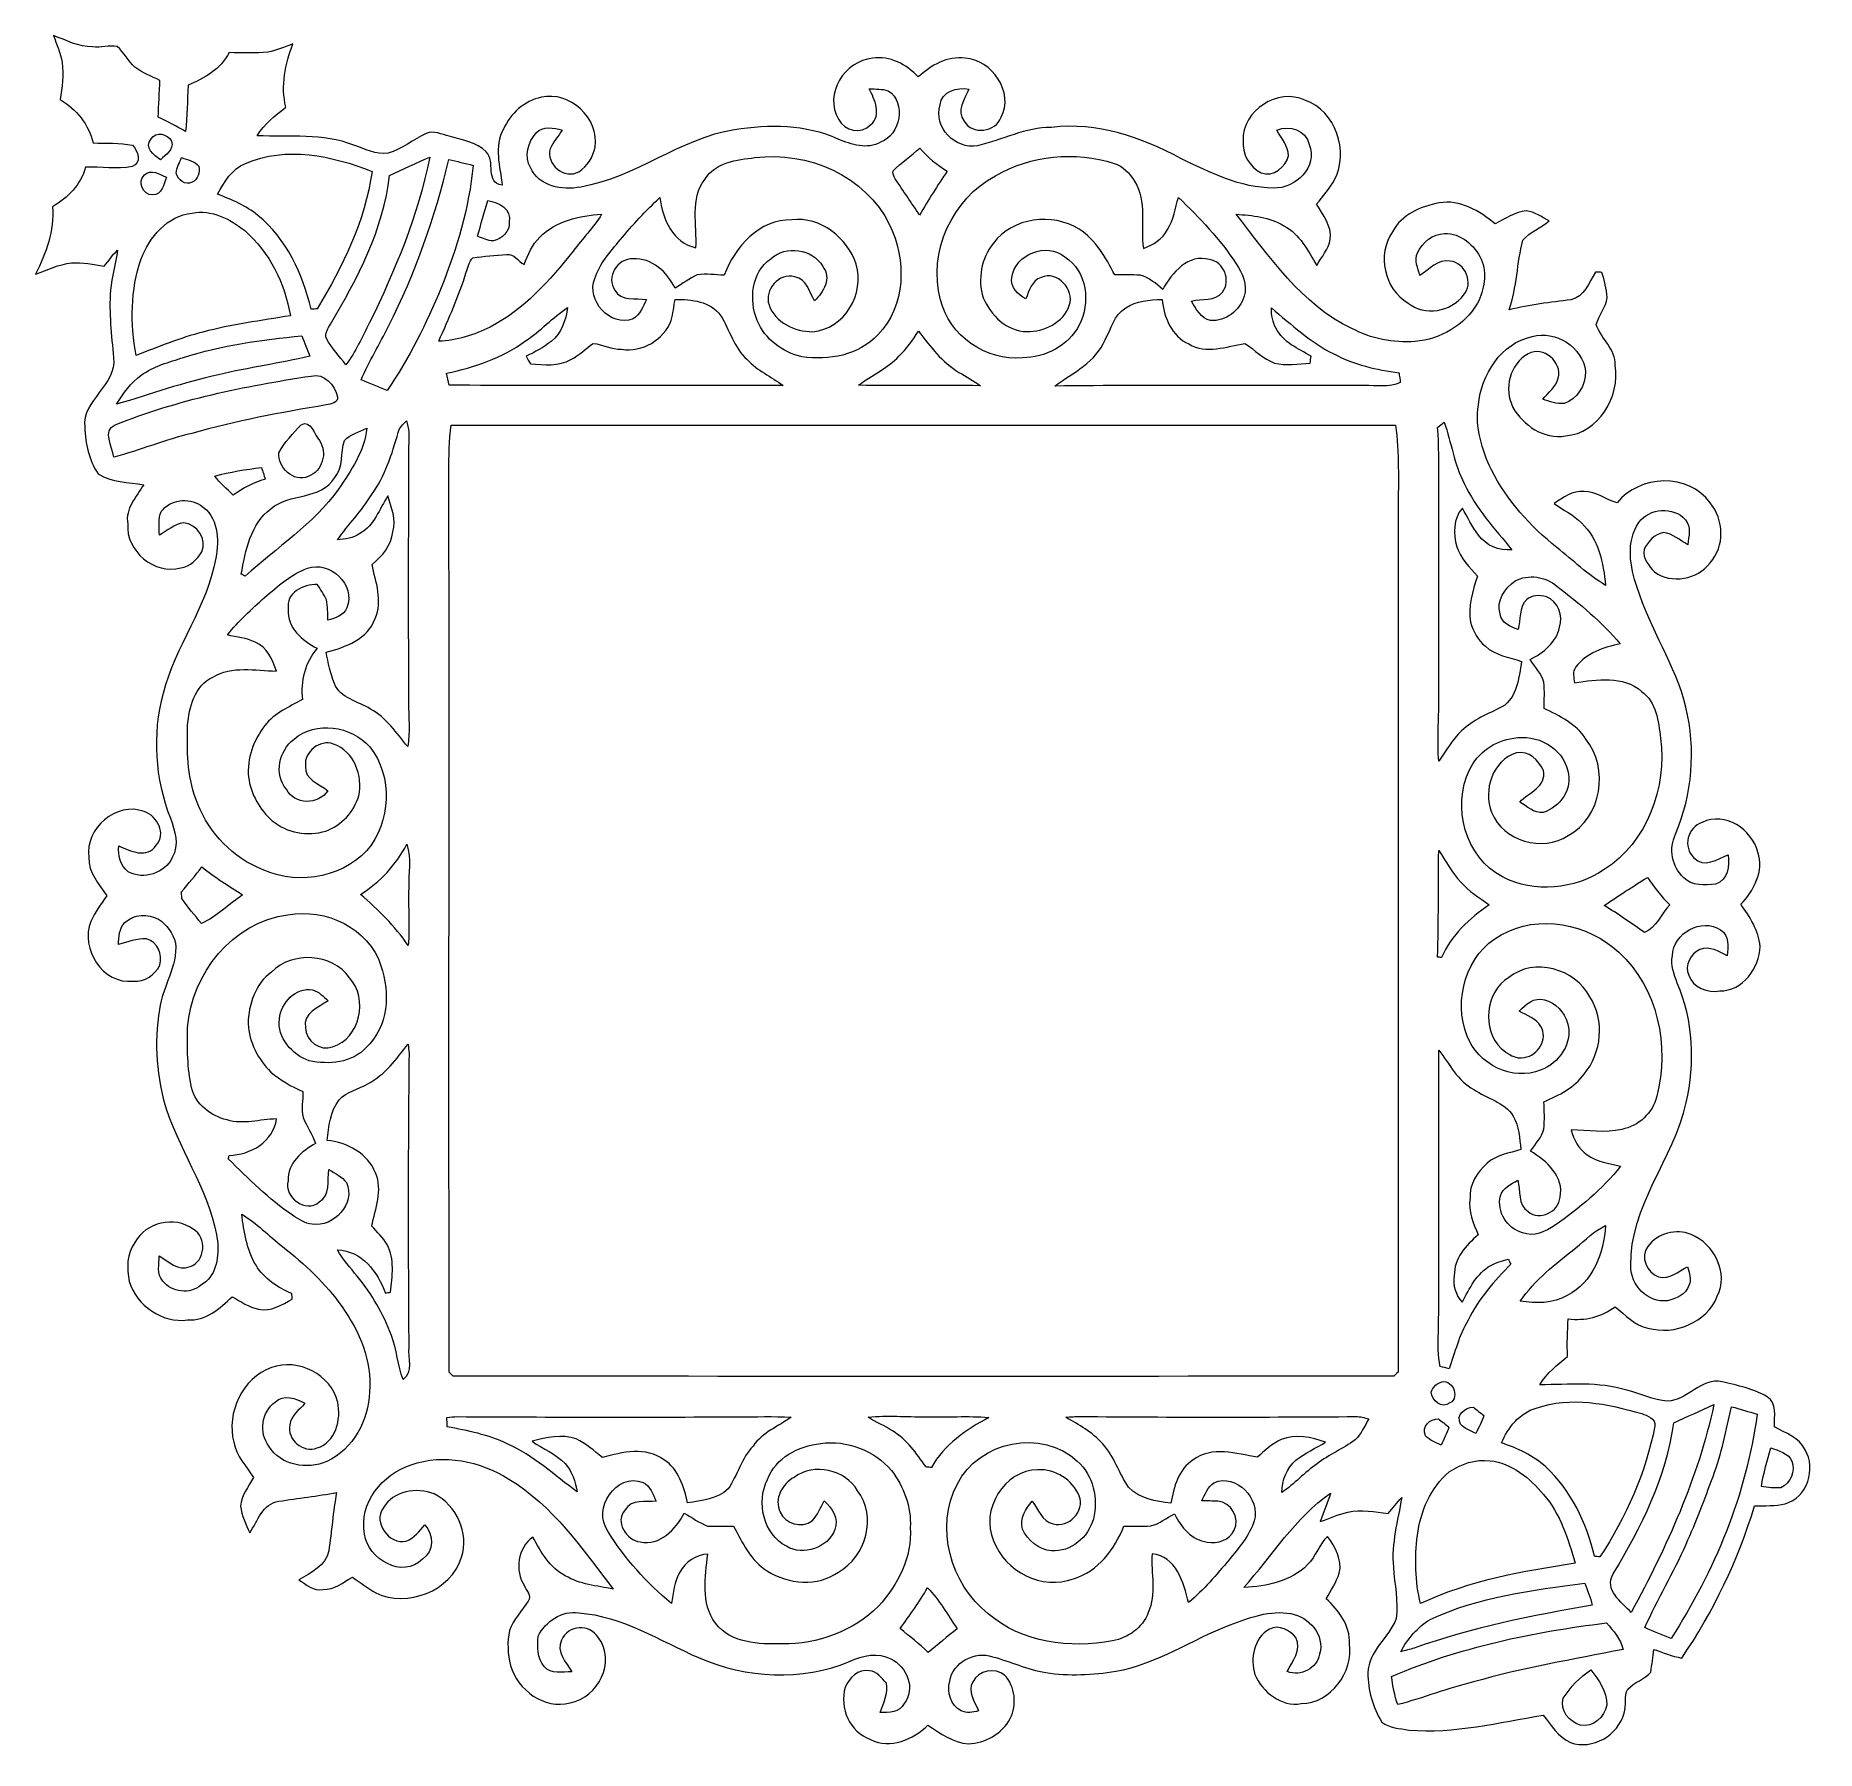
# Model space of a CAD drawing. Header units: centimetres. Extents: x -16.2 to 16.3, y -15.7 to 15.6.
import ezdxf

# ---------------------------------------------------------------- set-up
doc = ezdxf.new("R2010")
doc.units = ezdxf.units.CM
doc.header["$MEASUREMENT"] = 0
doc.layers.add('Layer 1', color=7, linetype='Continuous')

msp = doc.modelspace()

# ---------------------------------------------------------------- linework, layer by layer
at = {"layer": 'Layer 1', "color": 250, "lineweight": 9}
for points, knots in [([(-15.83156, 15.56338), (-15.59837, 15.48224), (-15.37295, 15.35277), (-15.12036, 15.35947), (-15.12036, 15.35947), (-14.97043, 15.33866), (-14.81803, 15.39017), (-14.66915, 15.36723), (-14.66915, 15.36723), (-14.54462, 15.25682), (-14.47336, 15.09807), (-14.34883, 14.98765), (-14.34883, 14.98765), (-14.20948, 14.88499), (-14.04862, 14.81972), (-13.89234, 14.74882), (-13.89234, 14.74882), (-13.9061, 14.52621), (-13.91456, 14.30326), (-13.92197, 14.07995), (-13.92197, 14.07995), (-13.75299, 13.99952), (-13.58965, 13.90815), (-13.42632, 13.81713), (-13.42632, 13.81713), (-13.40198, 14.09759), (-13.39104, 14.37875), (-13.37975, 14.65992), (-13.37975, 14.65992), (-13.0806, 14.78303), (-12.78461, 14.95378), (-12.63292, 15.25293), (-12.63292, 15.25293), (-12.39621, 15.2487), (-12.15843, 15.24023), (-11.92207, 15.26211), (-11.92207, 15.26211), (-11.76615, 15.29033), (-11.62186, 15.35947), (-11.47334, 15.41274), (-11.47334, 15.41274), (-11.60634, 15.04409), (-11.69735, 14.64827), (-11.59893, 14.2574), (-11.59893, 14.2574), (-11.79719, 14.11029), (-11.99369, 13.95401), (-12.12175, 13.73846), (-12.12175, 13.73846), (-11.53402, 13.72012), (-10.92406, 13.78432), (-10.36244, 13.57054), (-10.36244, 13.57054), (-10.15995, 13.50033), (-9.95886, 13.38674), (-9.73556, 13.42308), (-9.73556, 13.42308), (-9.4805, 13.49046), (-9.28083, 13.67672), (-9.04376, 13.78326), (-9.04376, 13.78326), (-8.90653, 13.84465), (-8.75942, 13.75645), (-8.62501, 13.73387), (-8.62501, 13.73387), (-8.39676, 13.65485), (-8.12548, 13.6291), (-7.95156, 13.44777), (-7.95156, 13.44777), (-7.77341, 13.27562), (-7.97908, 12.87874), (-7.6577, 12.84029), (-7.6577, 12.84029), (-7.7032, 13.1726), (-7.8101, 13.54796), (-7.63723, 13.86193), (-7.63723, 13.86193), (-7.50847, 14.14415), (-7.25694, 14.37946), (-6.94685, 14.43943), (-6.94685, 14.43943), (-6.4325, 14.56255), (-5.88428, 14.05596), (-5.96824, 13.53314), (-5.96824, 13.53314), (-6.00105, 13.35358), (-6.10971, 13.18495), (-6.26281, 13.08512), (-6.26281, 13.08512), (-6.52246, 12.93554), (-6.871, 13.22235), (-6.78528, 13.50422), (-6.78528, 13.50422), (-6.73236, 13.62769), (-6.63993, 13.72893), (-6.56796, 13.84147), (-6.56796, 13.84147), (-6.72319, 13.88768), (-6.91369, 13.92085), (-7.04139, 13.79385), (-7.04139, 13.79385), (-7.18638, 13.62698), (-7.26541, 13.36099), (-7.14687, 13.15849), (-7.14687, 13.15849), (-6.99024, 12.82194), (-6.56408, 12.73728), (-6.22965, 12.80607), (-6.22965, 12.80607), (-5.23129, 12.97399), (-4.42766, 13.68872), (-3.42789, 13.85029), (-3.42789, 13.85029), (-2.79995, 13.94307), (-2.13143, 13.94483), (-1.54123, 13.68025), (-1.54123, 13.68025), (-1.30205, 13.58077), (-1.00925, 13.47846), (-0.76865, 13.62522), (-0.76865, 13.62522), (-0.40423, 13.75539), (-0.29346, 14.341), (-0.6293, 14.55832), (-0.6293, 14.55832), (-0.74008, 14.59747), (-0.86002, 14.58654), (-0.97538, 14.595), (-0.97538, 14.595), (-0.8766, 14.40168), (-0.74501, 14.1124), (-0.94539, 13.94166), (-0.94539, 13.94166), (-1.11896, 13.75716), (-1.42764, 13.82418), (-1.53594, 14.04008), (-1.53594, 14.04008), (-1.80758, 14.49834), (-1.42129, 15.10583), (-0.91682, 15.14957), (-0.91682, 15.14957), (-0.59614, 15.20355), (-0.29452, 15.03633), (-0.08215, 14.80985), (-0.08215, 14.80985), (0.14822, 15.02328), (0.44208, 15.1979), (0.77052, 15.15098), (0.77052, 15.15098), (1.25841, 15.12311), (1.67081, 14.52798), (1.42492, 14.07536), (1.42492, 14.07536), (1.32967, 13.80337), (0.89681, 13.74904), (0.75535, 14.00445), (0.75535, 14.00445), (0.59907, 14.19495), (0.76734, 14.40556), (0.84037, 14.58795), (0.84037, 14.58795), (0.62835, 14.62887), (0.33695, 14.55197), (0.31473, 14.30008), (0.31473, 14.30008), (0.1902, 13.89615), (0.59201, 13.4827), (0.99771, 13.55678), (0.99771, 13.55678), (1.44715, 13.66685), (1.87048, 13.8898), (2.34391, 13.89227), (2.34391, 13.89227), (3.17258, 13.99246), (3.97868, 13.70918), (4.69905, 13.32642), (4.69905, 13.32642), (5.23034, 13.06959), (5.78314, 12.78843), (6.38674, 12.78772), (6.38674, 12.78772), (6.78573, 12.76832), (7.20377, 13.17402), (7.03726, 13.58253), (7.03726, 13.58253), (6.97623, 13.8457), (6.67743, 13.94095), (6.44883, 13.84006), (6.44883, 13.84006), (6.52856, 13.69154), (6.65979, 13.55431), (6.6612, 13.37651), (6.6612, 13.37651), (6.60546, 13.17049), (6.38956, 12.9814), (6.16379, 13.06218), (6.16379, 13.06218), (5.94824, 13.16555), (5.81348, 13.41461), (5.83288, 13.65168), (5.83288, 13.65168), (5.81383, 14.19989), (6.46612, 14.61793), (6.95965, 14.38757), (6.95965, 14.38757), (7.52269, 14.18719), (7.76434, 13.45977), (7.50046, 12.93871), (7.50046, 12.93871), (7.40839, 12.7782), (7.28844, 12.63709), (7.17238, 12.49421), (7.17238, 12.49421), (7.28738, 12.2956), (7.44931, 12.09945), (7.42003, 11.85392), (7.42003, 11.85392), (7.38934, 11.67365), (7.26163, 11.53042), (7.17449, 11.37555), (7.17449, 11.37555), (7.01504, 11.64225), (6.86617, 11.95199), (6.57512, 12.09769), (6.57512, 12.09769), (6.31689, 12.26491), (6.00292, 12.28854), (5.70482, 12.30971), (5.70482, 12.30971), (6.3176, 11.54348), (6.89439, 10.66224), (7.81126, 10.22973), (7.81126, 10.22973), (8.16298, 10.0417), (8.56761, 9.96691), (8.96484, 9.9923), (8.96484, 9.9923), (9.4231, 10.03147), (9.86725, 10.28935), (10.1022, 10.68905), (10.1022, 10.68905), (10.21861, 10.93564), (10.28776, 11.23162), (10.16852, 11.49127), (10.16852, 11.49127), (10.04716, 11.74209), (9.80022, 11.97281), (9.50318, 11.95623), (9.50318, 11.95623), (9.28799, 11.9587), (9.09502, 11.79536), (9.00964, 11.60698), (9.00964, 11.60698), (8.94403, 11.47151), (9.01882, 11.32687), (9.05127, 11.19352), (9.05127, 11.19352), (9.22343, 11.305), (9.37406, 11.4962), (9.60619, 11.45634), (9.60619, 11.45634), (9.87889, 11.43659), (10.04222, 11.03618), (9.8482, 10.83827), (9.8482, 10.83827), (9.62312, 10.53136), (9.1377, 10.44881), (8.83714, 10.69328), (8.83714, 10.69328), (8.40216, 10.94446), (8.26564, 11.58299), (8.55491, 11.99186), (8.55491, 11.99186), (8.72001, 12.30653), (9.07244, 12.45435), (9.40334, 12.51679), (9.40334, 12.51679), (9.78964, 12.58699), (10.13465, 12.36404), (10.42358, 12.13826), (10.42358, 12.13826), (10.60596, 12.22787), (10.78341, 12.35134), (10.99049, 12.37039), (10.99049, 12.37039), (11.14465, 12.3598), (11.2713, 12.25397), (11.40677, 12.18906), (11.40677, 12.18906), (11.2586, 12.05818), (11.05611, 11.99186), (10.92946, 11.83946), (10.92946, 11.83946), (10.81904, 11.42177), (10.8201, 10.9808), (10.68146, 10.56875), (10.68146, 10.56875), (11.04905, 10.66541), (11.42864, 10.70069), (11.80435, 10.75325), (11.80435, 10.75325), (12.05094, 10.79841), (12.12855, 11.07217), (12.25344, 11.25667), (12.25344, 11.25667), (12.28166, 11.25526), (12.3374, 11.25244), (12.36562, 11.25102), (12.36562, 11.25102), (12.41254, 11.10286), (12.45734, 10.95222), (12.46087, 10.79524), (12.46087, 10.79524), (12.44852, 10.61214), (12.31059, 10.47209), (12.26543, 10.29958), (12.26543, 10.29958), (12.35362, 10.0417), (12.62138, 9.85297), (12.60868, 9.55945), (12.60868, 9.55945), (12.70711, 8.98972), (12.30812, 8.32366), (11.70381, 8.27287), (11.70381, 8.27287), (11.31222, 8.20584), (10.9344, 8.46302), (10.74743, 8.79251), (10.74743, 8.79251), (10.57598, 9.12695), (10.68887, 9.58274), (11.02647, 9.76653), (11.02647, 9.76653), (11.30094, 9.92246), (11.65054, 9.61625), (11.57363, 9.32415), (11.57363, 9.32415), (11.53095, 9.16505), (11.3923, 9.06132), (11.28894, 8.94245), (11.28894, 8.94245), (11.41453, 8.90188), (11.54612, 8.84649), (11.68088, 8.86378), (11.68088, 8.86378), (11.92324, 8.93786), (12.07387, 9.20315), (12.0714, 9.44868), (12.0714, 9.44868), (12.01672, 9.89036), (11.52495, 10.20821), (11.09738, 10.08192), (11.09738, 10.08192), (10.53012, 9.96656), (10.17134, 9.38342), (10.11948, 8.83873), (10.11948, 8.83873), (10.05704, 8.4288), (10.1784, 8.02205), (10.35584, 7.65657), (10.35584, 7.65657), (10.63419, 7.09707), (11.06352, 6.62858), (11.54753, 6.23982), (11.54753, 6.23982), (11.84104, 6.00734), (12.11197, 5.74346), (12.43547, 5.55119), (12.43547, 5.55119), (12.39384, 5.95477), (12.30812, 6.40104), (11.99485, 6.68714), (11.99485, 6.68714), (11.85162, 6.83672), (11.66042, 6.92209), (11.49567, 7.04203), (11.49567, 7.04203), (11.66218, 7.1461), (11.83363, 7.28016), (12.04424, 7.26287), (12.04424, 7.26287), (12.26437, 7.25899), (12.44076, 7.11223), (12.64572, 7.05156), (12.64572, 7.05156), (13.04965, 7.5719), (13.94606, 7.59907), (14.33765, 7.05508), (14.33765, 7.05508), (14.59235, 6.74852), (14.61034, 6.26098), (14.33729, 5.96077), (14.33729, 5.96077), (14.11328, 5.65385), (13.63385, 5.57483), (13.32376, 5.79461), (13.32376, 5.79461), (13.22393, 5.90856), (13.10963, 6.03732), (13.13503, 6.20313), (13.13503, 6.20313), (13.20699, 6.34988), (13.32024, 6.48464), (13.49027, 6.51251), (13.49027, 6.51251), (13.6582, 6.4917), (13.78872, 6.37105), (13.93125, 6.29062), (13.93125, 6.29062), (13.94747, 6.44266), (14.00039, 6.6187), (13.88856, 6.7464), (13.88856, 6.7464), (13.67407, 6.99405), (13.22922, 6.96266), (13.04048, 6.69419), (13.04048, 6.69419), (12.80095, 6.34988), (12.87715, 5.88422), (13.00944, 5.51309), (13.00944, 5.51309), (13.24051, 4.75885), (13.71111, 4.10128), (13.89773, 3.33116), (13.89773, 3.33116), (14.08259, 2.56421), (14.0138, 1.74647), (13.70935, 1.0194), (13.70935, 1.0194), (13.5827, 0.75729), (13.64126, 0.42391), (13.85822, 0.226), (13.85822, 0.226), (14.00568, 0.07325), (14.24451, 0.09159), (14.43819, 0.10994), (14.43819, 0.10994), (14.6689, 0.19073), (14.68725, 0.43838), (14.66961, 0.64369), (14.66961, 0.64369), (14.48087, 0.56396), (14.21559, 0.39463), (14.04449, 0.5876), (14.04449, 0.5876), (13.83494, 0.77775), (13.92595, 1.15169), (14.19654, 1.23248), (14.19654, 1.23248), (14.60964, 1.44026), (15.10035, 1.10477), (15.2076, 0.69132), (15.2076, 0.69132), (15.32295, 0.3463), (15.13669, -0.01424), (14.89821, -0.25836), (14.89821, -0.25836), (15.06084, -0.48696), (15.22665, -0.73532), (15.24746, -1.02389), (15.24746, -1.02389), (15.2397, -1.41759), (14.93314, -1.83881), (14.51333, -1.83704), (14.51333, -1.83704), (14.29284, -1.87973), (14.02403, -1.77389), (13.94853, -1.55129), (13.94853, -1.55129), (13.86669, -1.3742), (13.98205, -1.15865), (14.14962, -1.08174), (14.14962, -1.08174), (14.32953, -1.01366), (14.49816, -1.1142), (14.65127, -1.19428), (14.65127, -1.19428), (14.66785, -1.03059), (14.68866, -0.82774), (14.52956, -0.72509), (14.52956, -0.72509), (14.18736, -0.48943), (13.66278, -0.78753), (13.65149, -1.19428), (13.65149, -1.19428), (13.61516, -1.36397), (13.6836, -1.53295), (13.73792, -1.69205), (13.73792, -1.69205), (14.03814, -2.37256), (14.0646, -3.15149), (13.90514, -3.87045), (13.90514, -3.87045), (13.67195, -4.89809), (12.87291, -5.75323), (12.89196, -6.84472), (12.89196, -6.84472), (12.8902, -7.19503), (13.2017, -7.52241), (13.56048, -7.47937), (13.56048, -7.47937), (13.71817, -7.44268), (13.89738, -7.36966), (13.95065, -7.19891), (13.95065, -7.19891), (14.0085, -7.08814), (13.95241, -6.96819), (13.92631, -6.85813), (13.92631, -6.85813), (13.7605, -6.94421), (13.59964, -7.09308), (13.39608, -7.04616), (13.39608, -7.04616), (13.19182, -6.96572), (13.05071, -6.67892), (13.20629, -6.49018), (13.20629, -6.49018), (13.37527, -6.2517), (13.72064, -6.15645), (13.99157, -6.26969), (13.99157, -6.26969), (14.40926, -6.43973), (14.68725, -6.97313), (14.46747, -7.39823), (14.46747, -7.39823), (14.27873, -7.88048), (13.6903, -8.1133), (13.20699, -7.97608), (13.20699, -7.97608), (12.96322, -7.93128), (12.79283, -7.73619), (12.61009, -7.58661), (12.61009, -7.58661), (12.36385, -7.77217), (12.05764, -7.85014), (11.75249, -7.80745), (11.75249, -7.80745), (11.74085, -8.0357), (11.73062, -8.26571), (11.74402, -8.49466), (11.74402, -8.49466), (11.55, -8.64), (11.36408, -8.80158), (11.23638, -9.01007), (11.23638, -9.01007), (11.76413, -9.00618), (12.3067, -8.94834), (12.81964, -9.10744), (12.81964, -9.10744), (13.06941, -9.16459), (13.3033, -9.29123), (13.5633, -9.3057), (13.5633, -9.3057), (13.93301, -9.29723), (14.17396, -8.8679), (14.55849, -8.95469), (14.55849, -8.95469), (14.83683, -9.02348), (15.12716, -9.08098), (15.37728, -9.22596), (15.37728, -9.22596), (15.56249, -9.34308), (15.50428, -9.58792), (15.51204, -9.77384), (15.51204, -9.77384), (15.71101, -9.89202), (15.96783, -9.96681), (16.06837, -10.19434), (16.06837, -10.19434), (16.27369, -10.53619), (16.10859, -11.06853), (15.70713, -11.17472), (15.70713, -11.17472), (15.5251, -11.22305), (15.33319, -11.20541), (15.14762, -11.21634), (15.14762, -11.21634), (14.84565, -12.19742), (14.40573, -13.14039), (13.82083, -13.98565), (13.82083, -13.98565), (13.64514, -13.95355), (13.4804, -13.88652), (13.31318, -13.82831), (13.31318, -13.82831), (13.29801, -13.96554), (13.27967, -14.10312), (13.25815, -14.24106), (13.25815, -14.24106), (13.14773, -14.37864), (12.95793, -14.42309), (12.83834, -14.55256), (12.83834, -14.55256), (12.77237, -14.68732), (12.81682, -14.84572), (12.77343, -14.98719), (12.77343, -14.98719), (12.6676, -15.39041), (12.19417, -15.66805), (11.79588, -15.52553), (11.79588, -15.52553), (11.57575, -15.42146), (11.44275, -15.20944), (11.2967, -15.02493), (11.2967, -15.02493), (10.48884, -15.16322), (9.67886, -15.36536), (8.85266, -15.29834), (8.85266, -15.29834), (8.6872, -15.26412), (8.49565, -15.26341), (8.35877, -15.15299), (8.35877, -15.15299), (8.1919, -14.88594), (8.10724, -14.56985), (8.10512, -14.25588), (8.10512, -14.25588), (8.12135, -13.85512), (8.48295, -13.61488), (8.623, -13.26775), (8.623, -13.26775), (8.66463, -12.95624), (8.58772, -12.64192), (8.57185, -12.33112), (8.57185, -12.33112), (8.52704, -11.90109), (8.65299, -11.48128), (8.72178, -11.06112), (8.72178, -11.06112), (8.63464, -11.15496), (8.55562, -11.2555), (8.47519, -11.35499), (8.47519, -11.35499), (8.23247, -11.32535), (7.98447, -11.26891), (7.74176, -11.33064), (7.74176, -11.33064), (7.56643, -11.36451), (7.40345, -11.44071), (7.23658, -11.50174), (7.23658, -11.50174), (7.29691, -11.32712), (7.37064, -11.15743), (7.42708, -10.98175), (7.42708, -10.98175), (6.7822, -11.43366), (6.36064, -12.11769), (5.84911, -12.7033), (5.84911, -12.7033), (6.26186, -12.67402), (6.70636, -12.59571), (7.00692, -12.28491), (7.00692, -12.28491), (7.15968, -12.13604), (7.21577, -11.91555), (7.37134, -11.76985), (7.37134, -11.76985), (7.50857, -11.96247), (7.64157, -12.19495), (7.58583, -12.44119), (7.58583, -12.44119), (7.52904, -12.60558), (7.43379, -12.75375), (7.34841, -12.90474), (7.34841, -12.90474), (7.5749, -13.12099), (7.78586, -13.39334), (7.77104, -13.72459), (7.77104, -13.72459), (7.84442, -14.23718), (7.42955, -14.81291), (6.89333, -14.81609), (6.89333, -14.81609), (6.52715, -14.881), (6.18742, -14.60548), (6.04878, -14.28622), (6.04878, -14.28622), (5.95882, -13.99553), (6.02867, -13.61559), (6.31654, -13.46213), (6.31654, -13.46213), (6.48305, -13.36617), (6.68907, -13.48118), (6.79349, -13.61382), (6.79349, -13.61382), (6.9018, -13.84277), (6.73493, -14.04351), (6.63545, -14.2333), (6.63545, -14.2333), (6.88839, -14.32361), (7.18049, -14.17932), (7.22565, -13.91262), (7.22565, -13.91262), (7.3283, -13.56514), (7.0295, -13.2367), (6.70318, -13.17638), (6.70318, -13.17638), (6.32042, -13.11076), (5.94718, -13.24658), (5.59652, -13.38064), (5.59652, -13.38064), (4.89943, -13.65263), (4.26514, -14.09219), (3.51795, -14.2266), (3.51795, -14.2266), (3.09568, -14.29221), (2.66176, -14.31867), (2.23843, -14.25023), (2.23843, -14.25023), (1.90505, -14.19414), (1.59602, -14.05127), (1.27217, -13.96131), (1.27217, -13.96131), (0.94902, -13.85124), (0.54192, -14.06608), (0.49077, -14.40934), (0.49077, -14.40934), (0.44067, -14.60336), (0.50311, -14.85701), (0.69855, -14.94591), (0.69855, -14.94591), (0.79804, -14.99812), (0.91128, -14.97061), (1.01499, -14.94944), (1.01499, -14.94944), (0.95185, -14.78293), (0.79945, -14.59313), (0.91516, -14.41533), (0.91516, -14.41533), (1.01111, -14.20649), (1.31627, -14.16027), (1.49019, -14.29539), (1.49019, -14.29539), (1.68457, -14.50459), (1.71808, -14.83549), (1.59073, -15.08879), (1.59073, -15.08879), (1.44468, -15.36572), (1.13882, -15.53822), (0.82979, -15.54951), (0.82979, -15.54951), (0.55039, -15.52976), (0.31967, -15.3576), (0.09424, -15.20944), (0.09424, -15.20944), (-0.17493, -15.46802), (-0.5912, -15.65535), (-0.9528, -15.47049), (-0.9528, -15.47049), (-1.32851, -15.33079), (-1.52395, -14.89934), (-1.41318, -14.52046), (-1.41318, -14.52046), (-1.34121, -14.34831), (-1.17999, -14.17756), (-0.9722, -14.21742), (-0.9722, -14.21742), (-0.84062, -14.23118), (-0.74466, -14.34689), (-0.66317, -14.44179), (-0.66317, -14.44179), (-0.62472, -14.63264), (-0.7175, -14.80515), (-0.77359, -14.97942), (-0.77359, -14.97942), (-0.61872, -14.9766), (-0.42081, -14.98013), (-0.34003, -14.81609), (-0.34003, -14.81609), (-0.12413, -14.55115), (-0.29099, -14.13099), (-0.58274, -14.00294), (-0.58274, -14.00294), (-0.8124, -13.8717), (-1.09638, -13.94367), (-1.32322, -14.04456), (-1.32322, -14.04456), (-2.19881, -14.41322), (-3.2194, -14.35536), (-4.08265, -13.97895), (-4.08265, -13.97895), (-4.79385, -13.67027), (-5.47259, -13.21695), (-6.26599, -13.16438), (-6.26599, -13.16438), (-6.57361, -13.11358), (-6.87171, -13.32137), (-7.0047, -13.58807), (-7.0047, -13.58807), (-7.02058, -13.77716), (-7.02728, -13.98777), (-6.89252, -14.14017), (-6.89252, -14.14017), (-6.77575, -14.29151), (-6.55844, -14.23577), (-6.39052, -14.23753), (-6.39052, -14.23753), (-6.4893, -14.06538), (-6.68756, -13.86994), (-6.57784, -13.65862), (-6.57784, -13.65862), (-6.46919, -13.3824), (-6.05855, -13.35912), (-5.90862, -13.61559), (-5.90862, -13.61559), (-5.57419, -14.05338), (-5.91391, -14.70708), (-6.42086, -14.79951), (-6.42086, -14.79951), (-6.89781, -14.93145), (-7.37512, -14.56844), (-7.50988, -14.12394), (-7.50988, -14.12394), (-7.55927, -13.91474), (-7.57126, -13.69355), (-7.52681, -13.48259), (-7.52681, -13.48259), (-7.45344, -13.28045), (-7.29751, -13.12664), (-7.18568, -12.94742), (-7.18568, -12.94742), (-7.11406, -12.85359), (-7.22096, -12.75657), (-7.25588, -12.67049), (-7.25588, -12.67049), (-7.43262, -12.38757), (-7.37935, -11.98011), (-7.10136, -11.78326), (-7.10136, -11.78326), (-6.95426, -12.05207), (-6.79374, -12.34347), (-6.51011, -12.4874), (-6.51011, -12.4874), (-6.24729, -12.64474), (-5.93579, -12.67296), (-5.64051, -12.72976), (-5.64051, -12.72976), (-6.19437, -11.99775), (-6.73765, -11.21352), (-7.53634, -10.72634), (-7.53634, -10.72634), (-8.05986, -10.40143), (-8.72485, -10.25608), (-9.31751, -10.46599), (-9.31751, -10.46599), (-9.83716, -10.63779), (-10.27672, -11.15849), (-10.16559, -11.72964), (-10.16559, -11.72964), (-10.10139, -12.18225), (-9.47626, -12.55549), (-9.11043, -12.18401), (-9.11043, -12.18401), (-8.90018, -12.0429), (-8.89983, -11.73281), (-9.06916, -11.55924), (-9.06916, -11.55924), (-9.1637, -11.67672), (-9.26425, -11.79843), (-9.40924, -11.85628), (-9.40924, -11.85628), (-9.71898, -11.92754), (-10.01672, -11.51903), (-9.82657, -11.2555), (-9.82657, -11.2555), (-9.64242, -10.93941), (-9.21874, -10.87133), (-8.89806, -10.99551), (-8.89806, -10.99551), (-8.49166, -11.20259), (-8.25742, -11.71059), (-8.40029, -12.1505), (-8.40029, -12.1505), (-8.59503, -12.76963), (-9.38807, -13.07443), (-9.96204, -12.80032), (-9.96204, -12.80032), (-10.11091, -12.7153), (-10.24673, -12.61123), (-10.38714, -12.51351), (-10.38714, -12.51351), (-10.55682, -12.60629), (-10.71734, -12.74246), (-10.9223, -12.73611), (-10.9223, -12.73611), (-11.0994, -12.77668), (-11.2264, -12.64227), (-11.36398, -12.56325), (-11.36398, -12.56325), (-11.14949, -12.42884), (-10.86621, -12.31172), (-10.81823, -12.03056), (-10.81823, -12.03056), (-10.7639, -11.67778), (-10.74203, -11.32041), (-10.675, -10.96905), (-10.675, -10.96905), (-11.02249, -11.0396), (-11.37597, -11.07276), (-11.72522, -11.13062), (-11.72522, -11.13062), (-12.03038, -11.17472), (-12.10763, -11.48869), (-12.25862, -11.70494), (-12.25862, -11.70494), (-12.32636, -11.54901), (-12.40891, -11.39132), (-12.42266, -11.21952), (-12.42266, -11.21952), (-12.41279, -11.02267), (-12.27908, -10.86392), (-12.19124, -10.6967), (-12.19124, -10.6967), (-12.31895, -10.48998), (-12.50133, -10.30336), (-12.5472, -10.05712), (-12.5472, -10.05712), (-12.68725, -9.52019), (-12.39268, -8.88378), (-11.85893, -8.6961), (-11.85893, -8.6961), (-11.37844, -8.51618), (-10.76955, -8.8245), (-10.65525, -9.32898), (-10.65525, -9.32898), (-10.58681, -9.63695), (-10.69229, -10.06206), (-11.03201, -10.15907), (-11.03201, -10.15907), (-11.28143, -10.26031), (-11.59223, -10.0042), (-11.5252, -9.73679), (-11.5252, -9.73679), (-11.51391, -9.56887), (-11.34951, -9.46974), (-11.25426, -9.34592), (-11.25426, -9.34592), (-11.41443, -9.25243), (-11.64408, -9.17482), (-11.79401, -9.32369), (-11.79401, -9.32369), (-12.04096, -9.49691), (-12.0967, -9.88955), (-11.90726, -10.12485), (-11.90726, -10.12485), (-11.70018, -10.48609), (-11.21228, -10.55736), (-10.85139, -10.406), (-10.85139, -10.406), (-10.37161, -10.17918), (-10.09116, -9.65566), (-10.0781, -9.13707), (-10.0781, -9.13707), (-10.02413, -8.57686), (-10.25873, -8.03782), (-10.57658, -7.5912), (-10.57658, -7.5912), (-10.87009, -7.16328), (-11.25709, -6.81191), (-11.66031, -6.48983), (-11.66031, -6.48983), (-11.90937, -6.29545), (-12.13339, -6.0672), (-12.40291, -5.90034), (-12.40291, -5.90034), (-12.36269, -6.22066), (-12.31295, -6.55227), (-12.14326, -6.83273), (-12.14326, -6.83273), (-11.99475, -7.0765), (-11.75062, -7.24195), (-11.49133, -7.34955), (-11.49133, -7.34955), (-11.48921, -7.37459), (-11.48428, -7.42504), (-11.48181, -7.45009), (-11.48181, -7.45009), (-11.67372, -7.54746), (-11.8688, -7.68539), (-12.0974, -7.63389), (-12.0974, -7.63389), (-12.27132, -7.59437), (-12.42408, -7.49524), (-12.57577, -7.40599), (-12.57577, -7.40599), (-12.79978, -7.61942), (-13.06084, -7.8452), (-13.39139, -7.82862), (-13.39139, -7.82862), (-13.85106, -7.89283), (-14.31602, -7.56157), (-14.45466, -7.13012), (-14.45466, -7.13012), (-14.49594, -6.89164), (-14.50229, -6.61965), (-14.34777, -6.41821), (-14.34777, -6.41821), (-14.15233, -6.05168), (-13.62352, -5.92221), (-13.28873, -6.17797), (-13.28873, -6.17797), (-13.02874, -6.31944), (-13.06543, -6.76252), (-13.34341, -6.85777), (-13.34341, -6.85777), (-13.56813, -6.95338), (-13.72935, -6.75406), (-13.90856, -6.66234), (-13.90856, -6.66234), (-13.90257, -6.8105), (-13.95795, -6.99536), (-13.84154, -7.11918), (-13.84154, -7.11918), (-13.68067, -7.32132), (-13.34412, -7.37213), (-13.14586, -7.19432), (-13.14586, -7.19432), (-12.87845, -7.05145), (-12.81954, -6.70643), (-12.83965, -6.43303), (-12.83965, -6.43303), (-12.94725, -5.55991), (-13.48735, -4.83317), (-13.76922, -4.01756), (-13.76922, -4.01756), (-13.95584, -3.42489), (-14.00064, -2.78531), (-13.90221, -2.17253), (-13.90221, -2.17253), (-13.84118, -1.75767), (-13.57378, -1.39078), (-13.60659, -0.96004), (-13.60659, -0.96004), (-13.66127, -0.78894), (-13.76534, -0.62596), (-13.91844, -0.52824), (-13.91844, -0.52824), (-14.1093, -0.43016), (-14.3707, -0.4351), (-14.53051, -0.58997), (-14.53051, -0.58997), (-14.63635, -0.69475), (-14.64552, -0.85209), (-14.64869, -0.99214), (-14.64869, -0.99214), (-14.48112, -0.94839), (-14.31285, -0.87854), (-14.13681, -0.88595), (-14.13681, -0.88595), (-13.92832, -0.94875), (-13.84083, -1.16535), (-13.89516, -1.36608), (-13.89516, -1.36608), (-13.98124, -1.54494), (-14.17209, -1.68288), (-14.37917, -1.65607), (-14.37917, -1.65607), (-14.93268, -1.72556), (-15.35143, -1.06305), (-15.15105, -0.57022), (-15.15105, -0.57022), (-15.07626, -0.40194), (-14.96549, -0.25413), (-14.85965, -0.1049), (-14.85965, -0.1049), (-15.00182, 0.11206), (-15.19867, 0.32161), (-15.18668, 0.59995), (-15.18668, 0.59995), (-15.26111, 1.12453), (-14.68326, 1.62018), (-14.17915, 1.4318), (-14.17915, 1.4318), (-13.94349, 1.35101), (-13.76745, 1.02258), (-13.96325, 0.81832), (-13.96325, 0.81832), (-14.12058, 0.56749), (-14.4402, 0.7079), (-14.64411, 0.80632), (-14.64411, 0.80632), (-14.65786, 0.63276), (-14.62047, 0.44578), (-14.47125, 0.33325), (-14.47125, 0.33325), (-14.19502, 0.17979), (-13.79744, 0.30432), (-13.66726, 0.59466), (-13.66726, 0.59466), (-13.5378, 0.81761), (-13.61823, 1.08608), (-13.7029, 1.31009), (-13.7029, 1.31009), (-13.98371, 2.02623), (-14.0398, 2.83551), (-13.83589, 3.57881), (-13.83589, 3.57881), (-13.62105, 4.44135), (-13.02627, 5.16349), (-12.87704, 6.0472), (-12.87704, 6.0472), (-12.80402, 6.38022), (-12.834, 6.81273), (-13.15362, 7.00852), (-13.15362, 7.00852), (-13.37058, 7.15915), (-13.71066, 7.114), (-13.86764, 6.89669), (-13.86764, 6.89669), (-13.93008, 6.76404), (-13.90221, 6.60953), (-13.90292, 6.467), (-13.90292, 6.467), (-13.75758, 6.54285), (-13.63093, 6.67232), (-13.46089, 6.6882), (-13.46089, 6.6882), (-13.21959, 6.67373), (-13.0245, 6.38622), (-13.13034, 6.15973), (-13.13034, 6.15973), (-13.21465, 6.0225), (-13.34271, 5.88986), (-13.51134, 5.87152), (-13.51134, 5.87152), (-13.99253, 5.73428), (-14.51605, 6.17808), (-14.48006, 6.66809), (-14.48006, 6.66809), (-14.52734, 6.95102), (-14.32484, 7.16445), (-14.18726, 7.38458), (-14.18726, 7.38458), (-14.46348, 7.43115), (-14.77534, 7.41986), (-15.01558, 7.58178), (-15.01558, 7.58178), (-15.19021, 7.82273), (-15.247, 8.13987), (-15.26182, 8.43057), (-15.26182, 8.43057), (-15.31333, 8.93468), (-14.67727, 9.19538), (-14.739, 9.6981), (-14.739, 9.6981), (-14.77358, 10.10555), (-14.82473, 10.51478), (-14.79227, 10.92435), (-14.79227, 10.92435), (-14.77393, 11.17271), (-14.69455, 11.41013), (-14.66563, 11.65672), (-14.66563, 11.65672), (-14.75347, 11.565), (-14.82931, 11.4634), (-14.90551, 11.3625), (-14.90551, 11.3625), (-15.10272, 11.40272), (-15.30451, 11.43094), (-15.50594, 11.42494), (-15.50594, 11.42494), (-15.73313, 11.3946), (-15.94339, 11.29794), (-16.15682, 11.22104), (-16.15682, 11.22104), (-15.96738, 11.60415), (-15.81533, 12.00985), (-15.84637, 12.44765), (-15.84637, 12.44765), (-15.57121, 12.61239), (-15.33273, 12.8477), (-15.24912, 13.16484), (-15.24912, 13.16484), (-14.9669, 13.1846), (-14.67656, 13.11687), (-14.39998, 13.18072), (-14.39998, 13.18072), (-14.22148, 13.24104), (-14.28956, 13.46576), (-14.39187, 13.56525), (-14.39187, 13.56525), (-14.62894, 13.61252), (-14.8713, 13.60299), (-15.11154, 13.60793), (-15.11154, 13.60793), (-15.18774, 13.94378), (-15.41246, 14.22423), (-15.70808, 14.3971), (-15.70808, 14.3971), (-15.67069, 14.62005), (-15.64423, 14.8483), (-15.67386, 15.07408), (-15.67386, 15.07408), (-15.69926, 15.24482), (-15.77476, 15.40181), (-15.83156, 15.56338), (-15.83156, 15.56338), (-15.83156, 15.56338), (-15.83156, 15.56338), (-15.83156, 15.56338)], [0, 0, 0, 0, 0.00332226, 0.00332226, 0.00332226, 0.00332226, 0.00664452, 0.00664452, 0.00664452, 0.00664452, 0.00996678, 0.00996678, 0.00996678, 0.00996678, 0.01328904, 0.01328904, 0.01328904, 0.01328904, 0.0166113, 0.0166113, 0.0166113, 0.0166113, 0.01993355, 0.01993355, 0.01993355, 0.01993355, 0.02325581, 0.02325581, 0.02325581, 0.02325581, 0.02657807, 0.02657807, 0.02657807, 0.02657807, 0.02990033, 0.02990033, 0.02990033, 0.02990033, 0.03322259, 0.03322259, 0.03322259, 0.03322259, 0.03654485, 0.03654485, 0.03654485, 0.03654485, 0.03986711, 0.03986711, 0.03986711, 0.03986711, 0.04318937, 0.04318937, 0.04318937, 0.04318937, 0.04651163, 0.04651163, 0.04651163, 0.04651163, 0.04983389, 0.04983389, 0.04983389, 0.04983389, 0.05315615, 0.05315615, 0.05315615, 0.05315615, 0.05647841, 0.05647841, 0.05647841, 0.05647841, 0.05980066, 0.05980066, 0.05980066, 0.05980066, 0.06312292, 0.06312292, 0.06312292, 0.06312292, 0.06644518, 0.06644518, 0.06644518, 0.06644518, 0.06976744, 0.06976744, 0.06976744, 0.06976744, 0.0730897, 0.0730897, 0.0730897, 0.0730897, 0.07641196, 0.07641196, 0.07641196, 0.07641196, 0.07973422, 0.07973422, 0.07973422, 0.07973422, 0.08305648, 0.08305648, 0.08305648, 0.08305648, 0.08637874, 0.08637874, 0.08637874, 0.08637874, 0.089701, 0.089701, 0.089701, 0.089701, 0.09302326, 0.09302326, 0.09302326, 0.09302326, 0.09634551, 0.09634551, 0.09634551, 0.09634551, 0.09966777, 0.09966777, 0.09966777, 0.09966777, 0.10299003, 0.10299003, 0.10299003, 0.10299003, 0.10631229, 0.10631229, 0.10631229, 0.10631229, 0.10963455, 0.10963455, 0.10963455, 0.10963455, 0.11295681, 0.11295681, 0.11295681, 0.11295681, 0.11627907, 0.11627907, 0.11627907, 0.11627907, 0.11960133, 0.11960133, 0.11960133, 0.11960133, 0.12292359, 0.12292359, 0.12292359, 0.12292359, 0.12624585, 0.12624585, 0.12624585, 0.12624585, 0.12956811, 0.12956811, 0.12956811, 0.12956811, 0.13289037, 0.13289037, 0.13289037, 0.13289037, 0.13621262, 0.13621262, 0.13621262, 0.13621262, 0.13953488, 0.13953488, 0.13953488, 0.13953488, 0.14285714, 0.14285714, 0.14285714, 0.14285714, 0.1461794, 0.1461794, 0.1461794, 0.1461794, 0.14950166, 0.14950166, 0.14950166, 0.14950166, 0.15282392, 0.15282392, 0.15282392, 0.15282392, 0.15614618, 0.15614618, 0.15614618, 0.15614618, 0.15946844, 0.15946844, 0.15946844, 0.15946844, 0.1627907, 0.1627907, 0.1627907, 0.1627907, 0.16611296, 0.16611296, 0.16611296, 0.16611296, 0.16943522, 0.16943522, 0.16943522, 0.16943522, 0.17275748, 0.17275748, 0.17275748, 0.17275748, 0.17607973, 0.17607973, 0.17607973, 0.17607973, 0.17940199, 0.17940199, 0.17940199, 0.17940199, 0.18272425, 0.18272425, 0.18272425, 0.18272425, 0.18604651, 0.18604651, 0.18604651, 0.18604651, 0.18936877, 0.18936877, 0.18936877, 0.18936877, 0.19269103, 0.19269103, 0.19269103, 0.19269103, 0.19601329, 0.19601329, 0.19601329, 0.19601329, 0.19933555, 0.19933555, 0.19933555, 0.19933555, 0.20265781, 0.20265781, 0.20265781, 0.20265781, 0.20598007, 0.20598007, 0.20598007, 0.20598007, 0.20930233, 0.20930233, 0.20930233, 0.20930233, 0.21262458, 0.21262458, 0.21262458, 0.21262458, 0.21594684, 0.21594684, 0.21594684, 0.21594684, 0.2192691, 0.2192691, 0.2192691, 0.2192691, 0.22259136, 0.22259136, 0.22259136, 0.22259136, 0.22591362, 0.22591362, 0.22591362, 0.22591362, 0.22923588, 0.22923588, 0.22923588, 0.22923588, 0.23255814, 0.23255814, 0.23255814, 0.23255814, 0.2358804, 0.2358804, 0.2358804, 0.2358804, 0.23920266, 0.23920266, 0.23920266, 0.23920266, 0.24252492, 0.24252492, 0.24252492, 0.24252492, 0.24584718, 0.24584718, 0.24584718, 0.24584718, 0.24916944, 0.24916944, 0.24916944, 0.24916944, 0.25249169, 0.25249169, 0.25249169, 0.25249169, 0.25581395, 0.25581395, 0.25581395, 0.25581395, 0.25913621, 0.25913621, 0.25913621, 0.25913621, 0.26245847, 0.26245847, 0.26245847, 0.26245847, 0.26578073, 0.26578073, 0.26578073, 0.26578073, 0.26910299, 0.26910299, 0.26910299, 0.26910299, 0.27242525, 0.27242525, 0.27242525, 0.27242525, 0.27574751, 0.27574751, 0.27574751, 0.27574751, 0.27906977, 0.27906977, 0.27906977, 0.27906977, 0.28239203, 0.28239203, 0.28239203, 0.28239203, 0.28571429, 0.28571429, 0.28571429, 0.28571429, 0.28903654, 0.28903654, 0.28903654, 0.28903654, 0.2923588, 0.2923588, 0.2923588, 0.2923588, 0.29568106, 0.29568106, 0.29568106, 0.29568106, 0.29900332, 0.29900332, 0.29900332, 0.29900332, 0.30232558, 0.30232558, 0.30232558, 0.30232558, 0.30564784, 0.30564784, 0.30564784, 0.30564784, 0.3089701, 0.3089701, 0.3089701, 0.3089701, 0.31229236, 0.31229236, 0.31229236, 0.31229236, 0.31561462, 0.31561462, 0.31561462, 0.31561462, 0.31893688, 0.31893688, 0.31893688, 0.31893688, 0.32225914, 0.32225914, 0.32225914, 0.32225914, 0.3255814, 0.3255814, 0.3255814, 0.3255814, 0.32890365, 0.32890365, 0.32890365, 0.32890365, 0.33222591, 0.33222591, 0.33222591, 0.33222591, 0.33554817, 0.33554817, 0.33554817, 0.33554817, 0.33887043, 0.33887043, 0.33887043, 0.33887043, 0.34219269, 0.34219269, 0.34219269, 0.34219269, 0.34551495, 0.34551495, 0.34551495, 0.34551495, 0.34883721, 0.34883721, 0.34883721, 0.34883721, 0.35215947, 0.35215947, 0.35215947, 0.35215947, 0.35548173, 0.35548173, 0.35548173, 0.35548173, 0.35880399, 0.35880399, 0.35880399, 0.35880399, 0.36212625, 0.36212625, 0.36212625, 0.36212625, 0.3654485, 0.3654485, 0.3654485, 0.3654485, 0.36877076, 0.36877076, 0.36877076, 0.36877076, 0.37209302, 0.37209302, 0.37209302, 0.37209302, 0.37541528, 0.37541528, 0.37541528, 0.37541528, 0.37873754, 0.37873754, 0.37873754, 0.37873754, 0.3820598, 0.3820598, 0.3820598, 0.3820598, 0.38538206, 0.38538206, 0.38538206, 0.38538206, 0.38870432, 0.38870432, 0.38870432, 0.38870432, 0.39202658, 0.39202658, 0.39202658, 0.39202658, 0.39534884, 0.39534884, 0.39534884, 0.39534884, 0.3986711, 0.3986711, 0.3986711, 0.3986711, 0.40199336, 0.40199336, 0.40199336, 0.40199336, 0.40531561, 0.40531561, 0.40531561, 0.40531561, 0.40863787, 0.40863787, 0.40863787, 0.40863787, 0.41196013, 0.41196013, 0.41196013, 0.41196013, 0.41528239, 0.41528239, 0.41528239, 0.41528239, 0.41860465, 0.41860465, 0.41860465, 0.41860465, 0.42192691, 0.42192691, 0.42192691, 0.42192691, 0.42524917, 0.42524917, 0.42524917, 0.42524917, 0.42857143, 0.42857143, 0.42857143, 0.42857143, 0.43189369, 0.43189369, 0.43189369, 0.43189369, 0.43521595, 0.43521595, 0.43521595, 0.43521595, 0.43853821, 0.43853821, 0.43853821, 0.43853821, 0.44186047, 0.44186047, 0.44186047, 0.44186047, 0.44518272, 0.44518272, 0.44518272, 0.44518272, 0.44850498, 0.44850498, 0.44850498, 0.44850498, 0.45182724, 0.45182724, 0.45182724, 0.45182724, 0.4551495, 0.4551495, 0.4551495, 0.4551495, 0.45847176, 0.45847176, 0.45847176, 0.45847176, 0.46179402, 0.46179402, 0.46179402, 0.46179402, 0.46511628, 0.46511628, 0.46511628, 0.46511628, 0.46843854, 0.46843854, 0.46843854, 0.46843854, 0.4717608, 0.4717608, 0.4717608, 0.4717608, 0.47508306, 0.47508306, 0.47508306, 0.47508306, 0.47840532, 0.47840532, 0.47840532, 0.47840532, 0.48172757, 0.48172757, 0.48172757, 0.48172757, 0.48504983, 0.48504983, 0.48504983, 0.48504983, 0.48837209, 0.48837209, 0.48837209, 0.48837209, 0.49169435, 0.49169435, 0.49169435, 0.49169435, 0.49501661, 0.49501661, 0.49501661, 0.49501661, 0.49833887, 0.49833887, 0.49833887, 0.49833887, 0.50166113, 0.50166113, 0.50166113, 0.50166113, 0.50498339, 0.50498339, 0.50498339, 0.50498339, 0.50830565, 0.50830565, 0.50830565, 0.50830565, 0.51162791, 0.51162791, 0.51162791, 0.51162791, 0.51495017, 0.51495017, 0.51495017, 0.51495017, 0.51827243, 0.51827243, 0.51827243, 0.51827243, 0.52159468, 0.52159468, 0.52159468, 0.52159468, 0.52491694, 0.52491694, 0.52491694, 0.52491694, 0.5282392, 0.5282392, 0.5282392, 0.5282392, 0.53156146, 0.53156146, 0.53156146, 0.53156146, 0.53488372, 0.53488372, 0.53488372, 0.53488372, 0.53820598, 0.53820598, 0.53820598, 0.53820598, 0.54152824, 0.54152824, 0.54152824, 0.54152824, 0.5448505, 0.5448505, 0.5448505, 0.5448505, 0.54817276, 0.54817276, 0.54817276, 0.54817276, 0.55149502, 0.55149502, 0.55149502, 0.55149502, 0.55481728, 0.55481728, 0.55481728, 0.55481728, 0.55813953, 0.55813953, 0.55813953, 0.55813953, 0.56146179, 0.56146179, 0.56146179, 0.56146179, 0.56478405, 0.56478405, 0.56478405, 0.56478405, 0.56810631, 0.56810631, 0.56810631, 0.56810631, 0.57142857, 0.57142857, 0.57142857, 0.57142857, 0.57475083, 0.57475083, 0.57475083, 0.57475083, 0.57807309, 0.57807309, 0.57807309, 0.57807309, 0.58139535, 0.58139535, 0.58139535, 0.58139535, 0.58471761, 0.58471761, 0.58471761, 0.58471761, 0.58803987, 0.58803987, 0.58803987, 0.58803987, 0.59136213, 0.59136213, 0.59136213, 0.59136213, 0.59468439, 0.59468439, 0.59468439, 0.59468439, 0.59800664, 0.59800664, 0.59800664, 0.59800664, 0.6013289, 0.6013289, 0.6013289, 0.6013289, 0.60465116, 0.60465116, 0.60465116, 0.60465116, 0.60797342, 0.60797342, 0.60797342, 0.60797342, 0.61129568, 0.61129568, 0.61129568, 0.61129568, 0.61461794, 0.61461794, 0.61461794, 0.61461794, 0.6179402, 0.6179402, 0.6179402, 0.6179402, 0.62126246, 0.62126246, 0.62126246, 0.62126246, 0.62458472, 0.62458472, 0.62458472, 0.62458472, 0.62790698, 0.62790698, 0.62790698, 0.62790698, 0.63122924, 0.63122924, 0.63122924, 0.63122924, 0.6345515, 0.6345515, 0.6345515, 0.6345515, 0.63787375, 0.63787375, 0.63787375, 0.63787375, 0.64119601, 0.64119601, 0.64119601, 0.64119601, 0.64451827, 0.64451827, 0.64451827, 0.64451827, 0.64784053, 0.64784053, 0.64784053, 0.64784053, 0.65116279, 0.65116279, 0.65116279, 0.65116279, 0.65448505, 0.65448505, 0.65448505, 0.65448505, 0.65780731, 0.65780731, 0.65780731, 0.65780731, 0.66112957, 0.66112957, 0.66112957, 0.66112957, 0.66445183, 0.66445183, 0.66445183, 0.66445183, 0.66777409, 0.66777409, 0.66777409, 0.66777409, 0.67109635, 0.67109635, 0.67109635, 0.67109635, 0.6744186, 0.6744186, 0.6744186, 0.6744186, 0.67774086, 0.67774086, 0.67774086, 0.67774086, 0.68106312, 0.68106312, 0.68106312, 0.68106312, 0.68438538, 0.68438538, 0.68438538, 0.68438538, 0.68770764, 0.68770764, 0.68770764, 0.68770764, 0.6910299, 0.6910299, 0.6910299, 0.6910299, 0.69435216, 0.69435216, 0.69435216, 0.69435216, 0.69767442, 0.69767442, 0.69767442, 0.69767442, 0.70099668, 0.70099668, 0.70099668, 0.70099668, 0.70431894, 0.70431894, 0.70431894, 0.70431894, 0.7076412, 0.7076412, 0.7076412, 0.7076412, 0.71096346, 0.71096346, 0.71096346, 0.71096346, 0.71428571, 0.71428571, 0.71428571, 0.71428571, 0.71760797, 0.71760797, 0.71760797, 0.71760797, 0.72093023, 0.72093023, 0.72093023, 0.72093023, 0.72425249, 0.72425249, 0.72425249, 0.72425249, 0.72757475, 0.72757475, 0.72757475, 0.72757475, 0.73089701, 0.73089701, 0.73089701, 0.73089701, 0.73421927, 0.73421927, 0.73421927, 0.73421927, 0.73754153, 0.73754153, 0.73754153, 0.73754153, 0.74086379, 0.74086379, 0.74086379, 0.74086379, 0.74418605, 0.74418605, 0.74418605, 0.74418605, 0.74750831, 0.74750831, 0.74750831, 0.74750831, 0.75083056, 0.75083056, 0.75083056, 0.75083056, 0.75415282, 0.75415282, 0.75415282, 0.75415282, 0.75747508, 0.75747508, 0.75747508, 0.75747508, 0.76079734, 0.76079734, 0.76079734, 0.76079734, 0.7641196, 0.7641196, 0.7641196, 0.7641196, 0.76744186, 0.76744186, 0.76744186, 0.76744186, 0.77076412, 0.77076412, 0.77076412, 0.77076412, 0.77408638, 0.77408638, 0.77408638, 0.77408638, 0.77740864, 0.77740864, 0.77740864, 0.77740864, 0.7807309, 0.7807309, 0.7807309, 0.7807309, 0.78405316, 0.78405316, 0.78405316, 0.78405316, 0.78737542, 0.78737542, 0.78737542, 0.78737542, 0.79069767, 0.79069767, 0.79069767, 0.79069767, 0.79401993, 0.79401993, 0.79401993, 0.79401993, 0.79734219, 0.79734219, 0.79734219, 0.79734219, 0.80066445, 0.80066445, 0.80066445, 0.80066445, 0.80398671, 0.80398671, 0.80398671, 0.80398671, 0.80730897, 0.80730897, 0.80730897, 0.80730897, 0.81063123, 0.81063123, 0.81063123, 0.81063123, 0.81395349, 0.81395349, 0.81395349, 0.81395349, 0.81727575, 0.81727575, 0.81727575, 0.81727575, 0.82059801, 0.82059801, 0.82059801, 0.82059801, 0.82392027, 0.82392027, 0.82392027, 0.82392027, 0.82724252, 0.82724252, 0.82724252, 0.82724252, 0.83056478, 0.83056478, 0.83056478, 0.83056478, 0.83388704, 0.83388704, 0.83388704, 0.83388704, 0.8372093, 0.8372093, 0.8372093, 0.8372093, 0.84053156, 0.84053156, 0.84053156, 0.84053156, 0.84385382, 0.84385382, 0.84385382, 0.84385382, 0.84717608, 0.84717608, 0.84717608, 0.84717608, 0.85049834, 0.85049834, 0.85049834, 0.85049834, 0.8538206, 0.8538206, 0.8538206, 0.8538206, 0.85714286, 0.85714286, 0.85714286, 0.85714286, 0.86046512, 0.86046512, 0.86046512, 0.86046512, 0.86378738, 0.86378738, 0.86378738, 0.86378738, 0.86710963, 0.86710963, 0.86710963, 0.86710963, 0.87043189, 0.87043189, 0.87043189, 0.87043189, 0.87375415, 0.87375415, 0.87375415, 0.87375415, 0.87707641, 0.87707641, 0.87707641, 0.87707641, 0.88039867, 0.88039867, 0.88039867, 0.88039867, 0.88372093, 0.88372093, 0.88372093, 0.88372093, 0.88704319, 0.88704319, 0.88704319, 0.88704319, 0.89036545, 0.89036545, 0.89036545, 0.89036545, 0.89368771, 0.89368771, 0.89368771, 0.89368771, 0.89700997, 0.89700997, 0.89700997, 0.89700997, 0.90033223, 0.90033223, 0.90033223, 0.90033223, 0.90365449, 0.90365449, 0.90365449, 0.90365449, 0.90697674, 0.90697674, 0.90697674, 0.90697674, 0.910299, 0.910299, 0.910299, 0.910299, 0.91362126, 0.91362126, 0.91362126, 0.91362126, 0.91694352, 0.91694352, 0.91694352, 0.91694352, 0.92026578, 0.92026578, 0.92026578, 0.92026578, 0.92358804, 0.92358804, 0.92358804, 0.92358804, 0.9269103, 0.9269103, 0.9269103, 0.9269103, 0.93023256, 0.93023256, 0.93023256, 0.93023256, 0.93355482, 0.93355482, 0.93355482, 0.93355482, 0.93687708, 0.93687708, 0.93687708, 0.93687708, 0.94019934, 0.94019934, 0.94019934, 0.94019934, 0.94352159, 0.94352159, 0.94352159, 0.94352159, 0.94684385, 0.94684385, 0.94684385, 0.94684385, 0.95016611, 0.95016611, 0.95016611, 0.95016611, 0.95348837, 0.95348837, 0.95348837, 0.95348837, 0.95681063, 0.95681063, 0.95681063, 0.95681063, 0.96013289, 0.96013289, 0.96013289, 0.96013289, 0.96345515, 0.96345515, 0.96345515, 0.96345515, 0.96677741, 0.96677741, 0.96677741, 0.96677741, 0.97009967, 0.97009967, 0.97009967, 0.97009967, 0.97342193, 0.97342193, 0.97342193, 0.97342193, 0.97674419, 0.97674419, 0.97674419, 0.97674419, 0.98006645, 0.98006645, 0.98006645, 0.98006645, 0.9833887, 0.9833887, 0.9833887, 0.9833887, 0.98671096, 0.98671096, 0.98671096, 0.98671096, 0.99003322, 0.99003322, 0.99003322, 0.99003322, 0.99335548, 0.99335548, 0.99335548, 0.99335548, 1, 1, 1, 1]), ([(-14.05497, 13.68096), (-14.18832, 13.51974), (-13.99746, 13.38639), (-13.88316, 13.30207), (-13.88316, 13.30207), (-13.78862, 13.39485), (-13.6334, 13.47599), (-13.68102, 13.64003), (-13.68102, 13.64003), (-13.75687, 13.77585), (-13.96078, 13.82983), (-14.05497, 13.68096), (-14.05497, 13.68096), (-14.05497, 13.68096), (-14.05497, 13.68096), (-14.05497, 13.68096)], [0, 0, 0, 0, 0.2, 0.2, 0.2, 0.2, 0.4, 0.4, 0.4, 0.4, 0.6, 0.6, 0.6, 0.6, 1, 1, 1, 1]), ([(-13.5004, 13.34158), (-13.53674, 13.2481), (-13.59071, 13.15743), (-13.59565, 13.05548), (-13.59565, 13.05548), (-13.56778, 12.93413), (-13.42808, 12.82865), (-13.30602, 12.89462), (-13.30602, 12.89462), (-13.19384, 12.93554), (-13.16738, 13.07982), (-13.18184, 13.18389), (-13.18184, 13.18389), (-13.25945, 13.2795), (-13.39175, 13.30348), (-13.5004, 13.34158), (-13.5004, 13.34158), (-13.5004, 13.34158), (-13.5004, 13.34158), (-13.5004, 13.34158)], [0, 0, 0, 0, 0.16666667, 0.16666667, 0.16666667, 0.16666667, 0.33333333, 0.33333333, 0.33333333, 0.33333333, 0.5, 0.5, 0.5, 0.5, 0.66666667, 0.66666667, 0.66666667, 0.66666667, 1, 1, 1, 1]), ([(-12.33588, 13.23293), (-12.58776, 13.13838), (-12.71688, 12.89497), (-12.84423, 12.67554), (-12.84423, 12.67554), (-12.58635, 12.57359), (-12.32353, 12.46881), (-12.10905, 12.28784), (-12.10905, 12.28784), (-11.57988, 11.86733), (-11.30189, 11.21998), (-11.13644, 10.58145), (-11.13644, 10.58145), (-11.10963, 10.58216), (-11.05636, 10.58427), (-11.0299, 10.58533), (-11.0299, 10.58533), (-10.56282, 11.35686), (-10.15571, 12.188), (-10.02977, 13.09076), (-10.02977, 13.09076), (-10.75191, 13.37475), (-11.59752, 13.55925), (-12.33588, 13.23293), (-12.33588, 13.23293), (-12.33588, 13.23293), (-12.33588, 13.23293), (-12.33588, 13.23293)], [0, 0, 0, 0, 0.125, 0.125, 0.125, 0.125, 0.25, 0.25, 0.25, 0.25, 0.375, 0.375, 0.375, 0.375, 0.5, 0.5, 0.5, 0.5, 0.625, 0.625, 0.625, 0.625, 0.75, 0.75, 0.75, 0.75, 1, 1, 1, 1]), ([(-9.71192, 13.01773), (-9.82163, 12.0349), (-10.28977, 11.14166), (-10.78895, 10.30522), (-10.78895, 10.30522), (-10.82352, 10.22691), (-10.90713, 10.13518), (-10.8581, 10.04488), (-10.8581, 10.04488), (-10.76778, 9.86777), (-10.62138, 9.72773), (-10.50426, 9.56897), (-10.50426, 9.56897), (-10.3247, 9.80252), (-10.21251, 10.07768), (-10.07458, 10.33557), (-10.07458, 10.33557), (-9.60715, 11.29794), (-9.18734, 12.29736), (-8.97744, 13.3504), (-8.97744, 13.3504), (-9.22509, 13.24633), (-9.46533, 13.12463), (-9.71192, 13.01773), (-9.71192, 13.01773), (-9.71192, 13.01773), (-9.71192, 13.01773), (-9.71192, 13.01773)], [0, 0, 0, 0, 0.125, 0.125, 0.125, 0.125, 0.25, 0.25, 0.25, 0.25, 0.375, 0.375, 0.375, 0.375, 0.5, 0.5, 0.5, 0.5, 0.625, 0.625, 0.625, 0.625, 0.75, 0.75, 0.75, 0.75, 1, 1, 1, 1]), ([(-8.63277, 13.30878), (-8.87831, 12.25856), (-9.24131, 11.2355), (-9.72885, 10.27242), (-9.72885, 10.27242), (-9.89325, 9.94469), (-10.08163, 9.62894), (-10.2298, 9.29311), (-10.2298, 9.29311), (-10.07105, 9.23031), (-9.913, 9.1661), (-9.75531, 9.10155), (-9.75531, 9.10155), (-9.35315, 9.68257), (-9.0427, 10.32075), (-8.76965, 10.97057), (-8.76965, 10.97057), (-8.48425, 11.68459), (-8.26236, 12.43071), (-8.19004, 13.19871), (-8.19004, 13.19871), (-8.33715, 13.23752), (-8.48496, 13.2735), (-8.63277, 13.30878), (-8.63277, 13.30878), (-8.63277, 13.30878), (-8.63277, 13.30878), (-8.63277, 13.30878)], [0, 0, 0, 0, 0.125, 0.125, 0.125, 0.125, 0.25, 0.25, 0.25, 0.25, 0.375, 0.375, 0.375, 0.375, 0.5, 0.5, 0.5, 0.5, 0.625, 0.625, 0.625, 0.625, 0.75, 0.75, 0.75, 0.75, 1, 1, 1, 1]), ([(-3.05606, 13.34194), (-3.38344, 13.30031), (-3.78384, 13.25833), (-3.96976, 12.94471), (-3.96976, 12.94471), (-4.24492, 12.59123), (-4.10346, 12.10968), (-4.13239, 11.70046), (-4.13239, 11.70046), (-4.55113, 11.78584), (-4.74305, 12.22681), (-4.78608, 12.61275), (-4.78608, 12.61275), (-5.04785, 12.37497), (-5.28632, 12.11286), (-5.51422, 11.84334), (-5.51422, 11.84334), (-5.68884, 11.62426), (-5.8864, 11.41189), (-5.9753, 11.1399), (-5.9753, 11.1399), (-6.13158, 10.74373), (-5.69343, 10.24666), (-5.2775, 10.40612), (-5.2775, 10.40612), (-5.15227, 10.48162), (-5.08841, 10.6252), (-5.03373, 10.75608), (-5.03373, 10.75608), (-5.22917, 10.78712), (-5.4934, 10.71833), (-5.60665, 10.92435), (-5.60665, 10.92435), (-5.77845, 11.16036), (-5.55867, 11.50749), (-5.27891, 11.50008), (-5.27891, 11.50008), (-4.93178, 11.51878), (-4.6545, 11.25173), (-4.5088, 10.96104), (-4.5088, 10.96104), (-4.37404, 11.04042), (-4.25304, 11.14695), (-4.10663, 11.20481), (-4.10663, 11.20481), (-3.94471, 11.23303), (-3.77855, 11.20128), (-3.61486, 11.19987), (-3.61486, 11.19987), (-3.42366, 11.71775), (-2.97386, 12.22257), (-2.38402, 12.20811), (-2.38402, 12.20811), (-1.85732, 12.27232), (-1.37543, 11.87897), (-1.21174, 11.39884), (-1.21174, 11.39884), (-1.04911, 10.85909), (-1.42976, 10.21774), (-2.00725, 10.17011), (-2.00725, 10.17011), (-2.32652, 10.16835), (-2.69482, 10.33732), (-2.80065, 10.658), (-2.80065, 10.658), (-2.8899, 10.93846), (-2.61826, 11.25279), (-2.32793, 11.16847), (-2.32793, 11.16847), (-2.11168, 11.13814), (-2.07146, 10.88872), (-1.96915, 10.73491), (-1.96915, 10.73491), (-1.80864, 10.89048), (-1.65659, 11.14695), (-1.82099, 11.35792), (-1.82099, 11.35792), (-2.00549, 11.686), (-2.49726, 11.7502), (-2.77031, 11.49762), (-2.77031, 11.49762), (-3.11956, 11.25173), (-3.17107, 10.74761), (-3.01479, 10.37578), (-3.01479, 10.37578), (-2.88038, 10.03181), (-2.55053, 9.79934), (-2.20093, 9.7108), (-2.20093, 9.7108), (-1.71586, 9.64694), (-1.16482, 9.73373), (-0.82121, 10.11331), (-0.82121, 10.11331), (-0.30122, 10.63543), (-0.29769, 11.48668), (-0.60355, 12.11886), (-0.60355, 12.11886), (-1.0357, 13.00786), (-2.1018, 13.46576), (-3.05606, 13.34194), (-3.05606, 13.34194), (-3.05606, 13.34194), (-3.05606, 13.34194), (-3.05606, 13.34194)], [0, 0, 0, 0, 0.03703704, 0.03703704, 0.03703704, 0.03703704, 0.07407407, 0.07407407, 0.07407407, 0.07407407, 0.11111111, 0.11111111, 0.11111111, 0.11111111, 0.14814815, 0.14814815, 0.14814815, 0.14814815, 0.18518519, 0.18518519, 0.18518519, 0.18518519, 0.22222222, 0.22222222, 0.22222222, 0.22222222, 0.25925926, 0.25925926, 0.25925926, 0.25925926, 0.2962963, 0.2962963, 0.2962963, 0.2962963, 0.33333333, 0.33333333, 0.33333333, 0.33333333, 0.37037037, 0.37037037, 0.37037037, 0.37037037, 0.40740741, 0.40740741, 0.40740741, 0.40740741, 0.44444444, 0.44444444, 0.44444444, 0.44444444, 0.48148148, 0.48148148, 0.48148148, 0.48148148, 0.51851852, 0.51851852, 0.51851852, 0.51851852, 0.55555556, 0.55555556, 0.55555556, 0.55555556, 0.59259259, 0.59259259, 0.59259259, 0.59259259, 0.62962963, 0.62962963, 0.62962963, 0.62962963, 0.66666667, 0.66666667, 0.66666667, 0.66666667, 0.7037037, 0.7037037, 0.7037037, 0.7037037, 0.74074074, 0.74074074, 0.74074074, 0.74074074, 0.77777778, 0.77777778, 0.77777778, 0.77777778, 0.81481481, 0.81481481, 0.81481481, 0.81481481, 0.85185185, 0.85185185, 0.85185185, 0.85185185, 0.88888889, 0.88888889, 0.88888889, 0.88888889, 0.92592593, 0.92592593, 0.92592593, 0.92592593, 1, 1, 1, 1]), ([(-0.54181, 13.10346), (-0.54922, 13.0516), (-0.53264, 13.0001), (-0.50371, 12.95741), (-0.50371, 12.95741), (-0.35766, 12.73481), (-0.20385, 12.5175), (-0.05921, 12.29348), (-0.05921, 12.29348), (0.1013, 12.56583), (0.26675, 12.83535), (0.44455, 13.09676), (0.44455, 13.09676), (0.25793, 13.20859), (0.08931, 13.34582), (-0.05216, 13.51198), (-0.05216, 13.51198), (-0.21726, 13.37827), (-0.38306, 13.24492), (-0.54181, 13.10346), (-0.54181, 13.10346), (-0.54181, 13.10346), (-0.54181, 13.10346), (-0.54181, 13.10346)], [0, 0, 0, 0, 0.14285714, 0.14285714, 0.14285714, 0.14285714, 0.28571429, 0.28571429, 0.28571429, 0.28571429, 0.42857143, 0.42857143, 0.42857143, 0.42857143, 0.57142857, 0.57142857, 0.57142857, 0.57142857, 0.71428571, 0.71428571, 0.71428571, 0.71428571, 1, 1, 1, 1]), ([(1.32367, 13.01103), (0.54192, 12.59405), (0.08049, 11.61791), (0.32496, 10.75325), (0.32496, 10.75325), (0.47383, 10.0985), (1.15258, 9.6353), (1.81509, 9.69598), (1.81509, 9.69598), (2.22961, 9.69491), (2.654, 9.91576), (2.84803, 10.29006), (2.84803, 10.29006), (3.05899, 10.69434), (2.99302, 11.27149), (2.58944, 11.5336), (2.58944, 11.5336), (2.2543, 11.80453), (1.68174, 11.58687), (1.62142, 11.15965), (1.62142, 11.15965), (1.58967, 10.98221), (1.73149, 10.84004), (1.87824, 10.76842), (1.87824, 10.76842), (1.93222, 10.91835), (1.98937, 11.09862), (2.15376, 11.16071), (2.15376, 11.16071), (2.44339, 11.28771), (2.77394, 10.93987), (2.66846, 10.64848), (2.66846, 10.64848), (2.56545, 10.33874), (2.20703, 10.16764), (1.89659, 10.17152), (1.89659, 10.17152), (1.52723, 10.18069), (1.23936, 10.46786), (1.10072, 10.78888), (1.10072, 10.78888), (0.99559, 11.12473), (1.06227, 11.50749), (1.28593, 11.7816), (1.28593, 11.7816), (1.63694, 12.25291), (2.35872, 12.34393), (2.84591, 12.03737), (2.84591, 12.03737), (3.15283, 11.84581), (3.32992, 11.51914), (3.49467, 11.20834), (3.49467, 11.20834), (3.64954, 11.21081), (3.80335, 11.20975), (3.95892, 11.19917), (3.95892, 11.19917), (4.11803, 11.15436), (4.24926, 11.04782), (4.37203, 10.94128), (4.37203, 10.94128), (4.53501, 11.24573), (4.83522, 11.59287), (5.22187, 11.48597), (5.22187, 11.48597), (5.48328, 11.44682), (5.6191, 11.10109), (5.45752, 10.89013), (5.45752, 10.89013), (5.32382, 10.71657), (5.0797, 10.78606), (4.89202, 10.72891), (4.89202, 10.72891), (4.97951, 10.5878), (5.05924, 10.41177), (5.24021, 10.37331), (5.24021, 10.37331), (5.51785, 10.35744), (5.77079, 10.55711), (5.85405, 10.81499), (5.85405, 10.81499), (5.91049, 11.02242), (5.82406, 11.23656), (5.70905, 11.40695), (5.70905, 11.40695), (5.41343, 11.85463), (5.04089, 12.24656), (4.65495, 12.61698), (4.65495, 12.61698), (4.59463, 12.41978), (4.57699, 12.20529), (4.45422, 12.03207), (4.45422, 12.03207), (4.36779, 11.85674), (4.19634, 11.75373), (4.02031, 11.68741), (4.02031, 11.68741), (3.95116, 12.0931), (4.09086, 12.54395), (3.85838, 12.90978), (3.85838, 12.90978), (3.76878, 13.0516), (3.64742, 13.18495), (3.48267, 13.23575), (3.48267, 13.23575), (2.77606, 13.46188), (1.96644, 13.38533), (1.32367, 13.01103), (1.32367, 13.01103), (1.32367, 13.01103), (1.32367, 13.01103), (1.32367, 13.01103)], [0, 0, 0, 0, 0.03448276, 0.03448276, 0.03448276, 0.03448276, 0.06896552, 0.06896552, 0.06896552, 0.06896552, 0.10344828, 0.10344828, 0.10344828, 0.10344828, 0.13793103, 0.13793103, 0.13793103, 0.13793103, 0.17241379, 0.17241379, 0.17241379, 0.17241379, 0.20689655, 0.20689655, 0.20689655, 0.20689655, 0.24137931, 0.24137931, 0.24137931, 0.24137931, 0.27586207, 0.27586207, 0.27586207, 0.27586207, 0.31034483, 0.31034483, 0.31034483, 0.31034483, 0.34482759, 0.34482759, 0.34482759, 0.34482759, 0.37931034, 0.37931034, 0.37931034, 0.37931034, 0.4137931, 0.4137931, 0.4137931, 0.4137931, 0.44827586, 0.44827586, 0.44827586, 0.44827586, 0.48275862, 0.48275862, 0.48275862, 0.48275862, 0.51724138, 0.51724138, 0.51724138, 0.51724138, 0.55172414, 0.55172414, 0.55172414, 0.55172414, 0.5862069, 0.5862069, 0.5862069, 0.5862069, 0.62068966, 0.62068966, 0.62068966, 0.62068966, 0.65517241, 0.65517241, 0.65517241, 0.65517241, 0.68965517, 0.68965517, 0.68965517, 0.68965517, 0.72413793, 0.72413793, 0.72413793, 0.72413793, 0.75862069, 0.75862069, 0.75862069, 0.75862069, 0.79310345, 0.79310345, 0.79310345, 0.79310345, 0.82758621, 0.82758621, 0.82758621, 0.82758621, 0.86206897, 0.86206897, 0.86206897, 0.86206897, 0.89655172, 0.89655172, 0.89655172, 0.89655172, 0.93103448, 0.93103448, 0.93103448, 0.93103448, 1, 1, 1, 1]), ([(-14.17491, 13.02479), (-14.31003, 12.90238), (-14.20525, 12.6579), (-14.02569, 12.66355), (-14.02569, 12.66355), (-13.85635, 12.65684), (-13.81649, 12.86816), (-13.7738, 12.98528), (-13.7738, 12.98528), (-13.89586, 13.03326), (-14.0585, 13.14403), (-14.17491, 13.02479), (-14.17491, 13.02479), (-14.17491, 13.02479), (-14.17491, 13.02479), (-14.17491, 13.02479)], [0, 0, 0, 0, 0.2, 0.2, 0.2, 0.2, 0.4, 0.4, 0.4, 0.4, 0.6, 0.6, 0.6, 0.6, 1, 1, 1, 1]), ([(-13.30637, 12.33193), (-13.75475, 12.27902), (-14.08672, 11.90013), (-14.23418, 11.49479), (-14.23418, 11.49479), (-14.43173, 10.93141), (-14.4342, 10.32004), (-14.32625, 9.73796), (-14.32625, 9.73796), (-13.92515, 9.89142), (-13.52721, 10.05899), (-13.10952, 10.16412), (-13.10952, 10.16412), (-12.58671, 10.30452), (-12.04872, 10.3726), (-11.51567, 10.46221), (-11.51567, 10.46221), (-11.61763, 11.04888), (-11.89244, 11.62003), (-12.34929, 12.01197), (-12.34929, 12.01197), (-12.61493, 12.22293), (-12.95606, 12.40143), (-13.30637, 12.33193), (-13.30637, 12.33193), (-13.30637, 12.33193), (-13.30637, 12.33193), (-13.30637, 12.33193)], [0, 0, 0, 0, 0.125, 0.125, 0.125, 0.125, 0.25, 0.25, 0.25, 0.25, 0.375, 0.375, 0.375, 0.375, 0.5, 0.5, 0.5, 0.5, 0.625, 0.625, 0.625, 0.625, 0.75, 0.75, 0.75, 0.75, 1, 1, 1, 1]), ([(-7.91981, 12.55912), (-7.9886, 12.34393), (-8.04751, 12.12556), (-8.10749, 11.9079), (-8.10749, 11.9079), (-8.01471, 11.87332), (-7.92228, 11.82499), (-7.82103, 11.82393), (-7.82103, 11.82393), (-7.66687, 11.86027), (-7.51235, 11.99715), (-7.53175, 12.16825), (-7.53175, 12.16825), (-7.48201, 12.40778), (-7.72966, 12.53125), (-7.91981, 12.55912), (-7.91981, 12.55912), (-7.91981, 12.55912), (-7.91981, 12.55912), (-7.91981, 12.55912)], [0, 0, 0, 0, 0.16666667, 0.16666667, 0.16666667, 0.16666667, 0.33333333, 0.33333333, 0.33333333, 0.33333333, 0.5, 0.5, 0.5, 0.5, 0.66666667, 0.66666667, 0.66666667, 0.66666667, 1, 1, 1, 1]), ([(-6.97472, 11.89202), (-7.11795, 11.75797), (-7.18391, 11.56994), (-7.26258, 11.39566), (-7.26258, 11.39566), (-7.36736, 11.45352), (-7.44603, 11.59604), (-7.57867, 11.57805), (-7.57867, 11.57805), (-7.78434, 11.56429), (-7.98966, 11.54277), (-8.19392, 11.51772), (-8.19392, 11.51772), (-8.26447, 11.44823), (-8.27929, 11.34169), (-8.31457, 11.25455), (-8.31457, 11.25455), (-8.44933, 10.82346), (-8.63348, 10.41035), (-8.81551, 9.99796), (-8.81551, 9.99796), (-8.48637, 10.00642), (-8.16993, 10.1112), (-7.87712, 10.25584), (-7.87712, 10.25584), (-7.26188, 10.57616), (-6.79198, 11.1025), (-6.36759, 11.63837), (-6.36759, 11.63837), (-6.1979, 11.86415), (-5.99752, 12.06806), (-5.85006, 12.31006), (-5.85006, 12.31006), (-6.25293, 12.28854), (-6.68262, 12.1873), (-6.97472, 11.89202), (-6.97472, 11.89202), (-6.97472, 11.89202), (-6.97472, 11.89202), (-6.97472, 11.89202)], [0, 0, 0, 0, 0.09090909, 0.09090909, 0.09090909, 0.09090909, 0.18181818, 0.18181818, 0.18181818, 0.18181818, 0.27272727, 0.27272727, 0.27272727, 0.27272727, 0.36363636, 0.36363636, 0.36363636, 0.36363636, 0.45454545, 0.45454545, 0.45454545, 0.45454545, 0.54545455, 0.54545455, 0.54545455, 0.54545455, 0.63636364, 0.63636364, 0.63636364, 0.63636364, 0.72727273, 0.72727273, 0.72727273, 0.72727273, 0.81818182, 0.81818182, 0.81818182, 0.81818182, 1, 1, 1, 1]), ([(-4.51198, 10.75749), (-4.5335, 10.63049), (-4.54655, 10.50137), (-4.58218, 10.37719), (-4.58218, 10.37719), (-4.71094, 10.02089), (-5.11346, 9.79335), (-5.48705, 9.8505), (-5.48705, 9.8505), (-5.66732, 9.84344), (-5.82643, 9.94256), (-6.0014, 9.95809), (-6.0014, 9.95809), (-6.14216, 9.86884), (-6.25258, 9.73725), (-6.40675, 9.66704), (-6.40675, 9.66704), (-6.629, 9.53123), (-6.89852, 9.56863), (-7.14405, 9.58274), (-7.14405, 9.58274), (-7.17051, 9.63001), (-7.19697, 9.67693), (-7.22343, 9.72385), (-7.22343, 9.72385), (-7.06326, 9.7997), (-6.90698, 9.8833), (-6.76764, 9.99371), (-6.76764, 9.99371), (-6.57784, 10.13872), (-6.50411, 10.38319), (-6.46778, 10.60932), (-6.46778, 10.60932), (-6.74365, 10.43187), (-6.96166, 10.17999), (-7.23789, 10.00184), (-7.23789, 10.00184), (-7.65946, 9.69104), (-8.16428, 9.52418), (-8.67158, 9.41552), (-8.67158, 9.41552), (-8.65711, 9.34285), (-8.64195, 9.27017), (-8.62713, 9.19749), (-8.62713, 9.19749), (-6.60007, 9.17987), (-4.5723, 9.19997), (-2.54489, 9.18798), (-2.54489, 9.18798), (-2.75514, 9.35731), (-3.01373, 9.46138), (-3.19858, 9.66211), (-3.19858, 9.66211), (-3.436, 9.87589), (-3.5175, 10.19444), (-3.67554, 10.46045), (-3.67554, 10.46045), (-3.86745, 10.72891), (-4.21211, 10.76066), (-4.51198, 10.75749), (-4.51198, 10.75749), (-4.51198, 10.75749), (-4.51198, 10.75749), (-4.51198, 10.75749)], [0, 0, 0, 0, 0.05882353, 0.05882353, 0.05882353, 0.05882353, 0.11764706, 0.11764706, 0.11764706, 0.11764706, 0.17647059, 0.17647059, 0.17647059, 0.17647059, 0.23529412, 0.23529412, 0.23529412, 0.23529412, 0.29411765, 0.29411765, 0.29411765, 0.29411765, 0.35294118, 0.35294118, 0.35294118, 0.35294118, 0.41176471, 0.41176471, 0.41176471, 0.41176471, 0.47058824, 0.47058824, 0.47058824, 0.47058824, 0.52941176, 0.52941176, 0.52941176, 0.52941176, 0.58823529, 0.58823529, 0.58823529, 0.58823529, 0.64705882, 0.64705882, 0.64705882, 0.64705882, 0.70588235, 0.70588235, 0.70588235, 0.70588235, 0.76470588, 0.76470588, 0.76470588, 0.76470588, 0.82352941, 0.82352941, 0.82352941, 0.82352941, 0.88235294, 0.88235294, 0.88235294, 0.88235294, 1, 1, 1, 1]), ([(3.6954, 10.60297), (3.47915, 10.48162), (3.43611, 10.22056), (3.32004, 10.02371), (3.32004, 10.02371), (3.15353, 9.61696), (2.73831, 9.4268), (2.40388, 9.18128), (2.40388, 9.18128), (4.28348, 9.20209), (6.16379, 9.18798), (8.04339, 9.18904), (8.04339, 9.18904), (8.26105, 9.19608), (8.49212, 9.14564), (8.69673, 9.24337), (8.69673, 9.24337), (8.69073, 9.28746), (8.67874, 9.37565), (8.67274, 9.41975), (8.67274, 9.41975), (8.26387, 9.47937), (7.85253, 9.56545), (7.4867, 9.76512), (7.4867, 9.76512), (7.05949, 9.97325), (6.71306, 10.30417), (6.3497, 10.60262), (6.3497, 10.60262), (6.34511, 10.4735), (6.36981, 10.34403), (6.43719, 10.23113), (6.43719, 10.23113), (6.55784, 9.97503), (6.83724, 9.86178), (7.07007, 9.72667), (7.07007, 9.72667), (7.06478, 9.68398), (7.06019, 9.64095), (7.05596, 9.59791), (7.05596, 9.59791), (6.84041, 9.58732), (6.61675, 9.5464), (6.40473, 9.60002), (6.40473, 9.60002), (6.19977, 9.67552), (6.04596, 9.84027), (5.86498, 9.95561), (5.86498, 9.95561), (5.53161, 9.90412), (5.16084, 9.75454), (4.84757, 9.9468), (4.84757, 9.9468), (4.53078, 10.08192), (4.38896, 10.43752), (4.35756, 10.75925), (4.35756, 10.75925), (4.13108, 10.7462), (3.88766, 10.7395), (3.6954, 10.60297), (3.6954, 10.60297), (3.6954, 10.60297), (3.6954, 10.60297), (3.6954, 10.60297)], [0, 0, 0, 0, 0.05882353, 0.05882353, 0.05882353, 0.05882353, 0.11764706, 0.11764706, 0.11764706, 0.11764706, 0.17647059, 0.17647059, 0.17647059, 0.17647059, 0.23529412, 0.23529412, 0.23529412, 0.23529412, 0.29411765, 0.29411765, 0.29411765, 0.29411765, 0.35294118, 0.35294118, 0.35294118, 0.35294118, 0.41176471, 0.41176471, 0.41176471, 0.41176471, 0.47058824, 0.47058824, 0.47058824, 0.47058824, 0.52941176, 0.52941176, 0.52941176, 0.52941176, 0.58823529, 0.58823529, 0.58823529, 0.58823529, 0.64705882, 0.64705882, 0.64705882, 0.64705882, 0.70588235, 0.70588235, 0.70588235, 0.70588235, 0.76470588, 0.76470588, 0.76470588, 0.76470588, 0.82352941, 0.82352941, 0.82352941, 0.82352941, 0.88235294, 0.88235294, 0.88235294, 0.88235294, 1, 1, 1, 1]), ([(-13.4616, 9.70198), (-13.72688, 9.6166), (-14.00593, 9.54534), (-14.23312, 9.37601), (-14.23312, 9.37601), (-14.42785, 9.24548), (-14.55873, 9.04581), (-14.6808, 8.85002), (-14.6808, 8.85002), (-14.06379, 9.0324), (-13.4563, 9.24866), (-12.8266, 9.38588), (-12.8266, 9.38588), (-12.2752, 9.51888), (-11.71182, 9.59438), (-11.16043, 9.72597), (-11.16043, 9.72597), (-11.21017, 9.84872), (-11.26061, 9.97114), (-11.30965, 10.09391), (-11.30965, 10.09391), (-12.03637, 10.02583), (-12.76415, 9.92317), (-13.4616, 9.70198), (-13.4616, 9.70198), (-13.4616, 9.70198), (-13.4616, 9.70198), (-13.4616, 9.70198)], [0, 0, 0, 0, 0.125, 0.125, 0.125, 0.125, 0.25, 0.25, 0.25, 0.25, 0.375, 0.375, 0.375, 0.375, 0.5, 0.5, 0.5, 0.5, 0.625, 0.625, 0.625, 0.625, 0.75, 0.75, 0.75, 0.75, 1, 1, 1, 1]), ([(-0.43457, 9.72597), (-0.64483, 9.50336), (-0.92881, 9.37706), (-1.17046, 9.19468), (-1.17046, 9.19468), (-0.42998, 9.18339), (0.3105, 9.19856), (1.05098, 9.18585), (1.05098, 9.18585), (0.92574, 9.27582), (0.79239, 9.35308), (0.65904, 9.42998), (0.65904, 9.42998), (0.35424, 9.61484), (0.13446, 9.90094), (-0.07862, 10.17928), (-0.07862, 10.17928), (-0.18445, 10.01876), (-0.29346, 9.85826), (-0.43457, 9.72597), (-0.43457, 9.72597), (-0.43457, 9.72597), (-0.43457, 9.72597), (-0.43457, 9.72597)], [0, 0, 0, 0, 0.14285714, 0.14285714, 0.14285714, 0.14285714, 0.28571429, 0.28571429, 0.28571429, 0.28571429, 0.42857143, 0.42857143, 0.42857143, 0.42857143, 0.57142857, 0.57142857, 0.57142857, 0.57142857, 0.71428571, 0.71428571, 0.71428571, 0.71428571, 1, 1, 1, 1]), ([(-11.13785, 9.36366), (-12.3507, 9.17916), (-13.56602, 8.93538), (-14.7069, 8.4729), (-14.7069, 8.4729), (-14.94714, 8.36424), (-14.75735, 8.07742), (-14.73301, 7.88693), (-14.73301, 7.88693), (-14.25146, 8.00617), (-13.79462, 8.20973), (-13.3099, 8.31909), (-13.3099, 8.31909), (-12.50698, 8.54415), (-11.68783, 8.7015), (-10.8655, 8.83591), (-10.8655, 8.83591), (-10.78048, 8.8546), (-10.6422, 8.86836), (-10.65807, 8.98725), (-10.65807, 8.98725), (-10.70005, 9.19786), (-10.90431, 9.42293), (-11.13785, 9.36366), (-11.13785, 9.36366), (-11.13785, 9.36366), (-11.13785, 9.36366), (-11.13785, 9.36366)], [0, 0, 0, 0, 0.125, 0.125, 0.125, 0.125, 0.25, 0.25, 0.25, 0.25, 0.375, 0.375, 0.375, 0.375, 0.5, 0.5, 0.5, 0.5, 0.625, 0.625, 0.625, 0.625, 0.75, 0.75, 0.75, 0.75, 1, 1, 1, 1]), ([(-11.31953, 8.47713), (-11.46664, 8.31803), (-11.62433, 8.15716), (-11.7284, 7.96666), (-11.7284, 7.96666), (-11.75627, 7.70349), (-11.45711, 7.41668), (-11.19182, 7.53557), (-11.19182, 7.53557), (-10.94029, 7.6227), (-10.83023, 7.96737), (-10.98862, 8.18644), (-10.98862, 8.18644), (-11.07223, 8.28663), (-11.14702, 8.5752), (-11.31953, 8.47713), (-11.31953, 8.47713), (-11.31953, 8.47713), (-11.31953, 8.47713), (-11.31953, 8.47713)], [0, 0, 0, 0, 0.16666667, 0.16666667, 0.16666667, 0.16666667, 0.33333333, 0.33333333, 0.33333333, 0.33333333, 0.5, 0.5, 0.5, 0.5, 0.66666667, 0.66666667, 0.66666667, 0.66666667, 1, 1, 1, 1]), ([(-9.55388, 8.33778), (-9.66571, 7.93915), (-9.79341, 7.53451), (-10.04, 7.19655), (-10.04, 7.19655), (-10.2178, 6.90198), (-10.46581, 6.66068), (-10.66054, 6.37881), (-10.66054, 6.37881), (-10.52155, 6.40174), (-10.37056, 6.40209), (-10.25343, 6.49417), (-10.25343, 6.49417), (-9.98638, 6.63598), (-9.89889, 6.94678), (-9.73979, 7.1842), (-9.73979, 7.1842), (-9.68476, 6.97077), (-9.57222, 6.74887), (-9.6516, 6.52557), (-9.6516, 6.52557), (-9.67735, 6.27686), (-9.84633, 6.08389), (-10.03048, 5.93113), (-10.03048, 5.93113), (-9.96416, 5.60764), (-9.8301, 5.2725), (-9.97545, 4.94724), (-9.97545, 4.94724), (-10.10209, 4.56871), (-10.5159, 4.42795), (-10.8648, 4.33129), (-10.8648, 4.33129), (-10.83023, 4.13902), (-10.78825, 3.94711), (-10.71628, 3.76473), (-10.71628, 3.76473), (-10.60551, 3.48885), (-10.28589, 3.44088), (-10.05764, 3.29871), (-10.05764, 3.29871), (-9.76731, 3.14066), (-9.58527, 2.8602), (-9.38031, 2.61325), (-9.38031, 2.61325), (-9.33057, 2.87996), (-9.36937, 3.1523), (-9.36479, 3.42112), (-9.36479, 3.42112), (-9.37361, 5.0626), (-9.37078, 6.70442), (-9.36196, 8.34555), (-9.36196, 8.34555), (-9.36267, 8.41398), (-9.3856, 8.4796), (-9.40253, 8.54487), (-9.40253, 8.54487), (-9.46498, 8.48595), (-9.53412, 8.42562), (-9.55388, 8.33778), (-9.55388, 8.33778), (-9.55388, 8.33778), (-9.55388, 8.33778), (-9.55388, 8.33778)], [0, 0, 0, 0, 0.05882353, 0.05882353, 0.05882353, 0.05882353, 0.11764706, 0.11764706, 0.11764706, 0.11764706, 0.17647059, 0.17647059, 0.17647059, 0.17647059, 0.23529412, 0.23529412, 0.23529412, 0.23529412, 0.29411765, 0.29411765, 0.29411765, 0.29411765, 0.35294118, 0.35294118, 0.35294118, 0.35294118, 0.41176471, 0.41176471, 0.41176471, 0.41176471, 0.47058824, 0.47058824, 0.47058824, 0.47058824, 0.52941176, 0.52941176, 0.52941176, 0.52941176, 0.58823529, 0.58823529, 0.58823529, 0.58823529, 0.64705882, 0.64705882, 0.64705882, 0.64705882, 0.70588235, 0.70588235, 0.70588235, 0.70588235, 0.76470588, 0.76470588, 0.76470588, 0.76470588, 0.82352941, 0.82352941, 0.82352941, 0.82352941, 0.88235294, 0.88235294, 0.88235294, 0.88235294, 1, 1, 1, 1]), ([(-8.58868, 8.46867), (-8.62854, 8.1875), (-8.62783, 7.90281), (-8.63101, 7.61918), (-8.63101, 7.61918), (-8.62113, 2.15393), (-8.63665, -3.3113), (-8.62325, -8.77653), (-8.62325, -8.77653), (-8.59926, -8.80123), (-8.57527, -8.82663), (-8.55128, -8.85203), (-8.55128, -8.85203), (-2.84122, -8.85697), (2.86884, -8.85979), (8.5789, -8.85062), (8.5789, -8.85062), (8.6036, -8.82627), (8.629, -8.80229), (8.6544, -8.77865), (8.6544, -8.77865), (8.66392, -3.53602), (8.65299, 1.70626), (8.65969, 6.9489), (8.65969, 6.9489), (8.65757, 7.45514), (8.67874, 7.96455), (8.60924, 8.46761), (8.60924, 8.46761), (2.8766, 8.46549), (-2.85604, 8.46337), (-8.58868, 8.46867), (-8.58868, 8.46867), (-8.58868, 8.46867), (-8.58868, 8.46867), (-8.58868, 8.46867)], [0, 0, 0, 0, 0.1, 0.1, 0.1, 0.1, 0.2, 0.2, 0.2, 0.2, 0.3, 0.3, 0.3, 0.3, 0.4, 0.4, 0.4, 0.4, 0.5, 0.5, 0.5, 0.5, 0.6, 0.6, 0.6, 0.6, 0.7, 0.7, 0.7, 0.7, 0.8, 0.8, 0.8, 0.8, 1, 1, 1, 1]), ([(9.373, 8.42668), (9.4037, 8.09966), (9.39735, 7.77087), (9.40017, 7.44279), (9.40017, 7.44279), (9.39558, 6.09059), (9.40299, 4.73804), (9.39664, 3.38584), (9.39664, 3.38584), (9.39735, 3.04047), (9.36454, 2.69369), (9.39805, 2.34868), (9.39805, 2.34868), (9.53528, 2.53388), (9.63724, 2.74767), (9.81257, 2.90183), (9.81257, 2.90183), (10.01965, 3.10503), (10.29234, 3.21051), (10.5474, 3.3361), (10.5474, 3.3361), (10.82786, 3.51461), (10.85961, 3.86809), (10.903, 4.16478), (10.903, 4.16478), (10.68005, 4.24696), (10.42181, 4.27061), (10.24542, 4.44382), (10.24542, 4.44382), (10.10643, 4.55072), (10.02529, 4.71476), (9.97484, 4.87845), (9.97484, 4.87845), (9.92299, 5.16525), (10.01118, 5.44783), (10.1022, 5.71629), (10.1022, 5.71629), (9.95791, 5.88104), (9.79669, 6.04226), (9.72508, 6.25393), (9.72508, 6.25393), (9.65452, 6.48817), (9.65875, 6.76722), (9.82597, 6.95948), (9.82597, 6.95948), (9.91875, 6.79262), (10.00554, 6.62187), (10.11737, 6.46595), (10.11737, 6.46595), (10.25742, 6.27686), (10.49343, 6.17349), (10.72908, 6.19995), (10.72908, 6.19995), (10.41229, 6.58166), (10.07009, 6.95348), (9.85843, 7.40751), (9.85843, 7.40751), (9.6771, 7.75747), (9.62489, 8.15362), (9.49612, 8.52264), (9.49612, 8.52264), (9.45414, 8.49089), (9.41357, 8.45879), (9.373, 8.42668), (9.373, 8.42668), (9.373, 8.42668), (9.373, 8.42668), (9.373, 8.42668)], [0, 0, 0, 0, 0.05555556, 0.05555556, 0.05555556, 0.05555556, 0.11111111, 0.11111111, 0.11111111, 0.11111111, 0.16666667, 0.16666667, 0.16666667, 0.16666667, 0.22222222, 0.22222222, 0.22222222, 0.22222222, 0.27777778, 0.27777778, 0.27777778, 0.27777778, 0.33333333, 0.33333333, 0.33333333, 0.33333333, 0.38888889, 0.38888889, 0.38888889, 0.38888889, 0.44444444, 0.44444444, 0.44444444, 0.44444444, 0.5, 0.5, 0.5, 0.5, 0.55555556, 0.55555556, 0.55555556, 0.55555556, 0.61111111, 0.61111111, 0.61111111, 0.61111111, 0.66666667, 0.66666667, 0.66666667, 0.66666667, 0.72222222, 0.72222222, 0.72222222, 0.72222222, 0.77777778, 0.77777778, 0.77777778, 0.77777778, 0.83333333, 0.83333333, 0.83333333, 0.83333333, 0.88888889, 0.88888889, 0.88888889, 0.88888889, 1, 1, 1, 1]), ([(-10.53389, 8.19031), (-10.61115, 7.97125), (-10.54095, 7.70137), (-10.70852, 7.51264), (-10.70852, 7.51264), (-10.96746, 7.09424), (-11.52943, 7.24135), (-11.87127, 6.94608), (-11.87127, 6.94608), (-12.24204, 6.66703), (-12.33765, 6.18408), (-12.41067, 5.75475), (-12.41067, 5.75475), (-12.39268, 5.74522), (-12.35634, 5.72617), (-12.338, 5.71665), (-12.338, 5.71665), (-11.76438, 6.23629), (-11.10398, 6.6702), (-10.63831, 7.30027), (-10.63831, 7.30027), (-10.41818, 7.63964), (-10.16559, 7.99629), (-10.12679, 8.41257), (-10.12679, 8.41257), (-10.26155, 8.33955), (-10.42806, 8.30498), (-10.53389, 8.19031), (-10.53389, 8.19031), (-10.53389, 8.19031), (-10.53389, 8.19031), (-10.53389, 8.19031)], [0, 0, 0, 0, 0.11111111, 0.11111111, 0.11111111, 0.11111111, 0.22222222, 0.22222222, 0.22222222, 0.22222222, 0.33333333, 0.33333333, 0.33333333, 0.33333333, 0.44444444, 0.44444444, 0.44444444, 0.44444444, 0.55555556, 0.55555556, 0.55555556, 0.55555556, 0.66666667, 0.66666667, 0.66666667, 0.66666667, 0.77777778, 0.77777778, 0.77777778, 0.77777778, 1, 1, 1, 1]), ([(-12.89503, 7.54192), (-12.79696, 7.41245), (-12.67525, 7.3045), (-12.55672, 7.19443), (-12.55672, 7.19443), (-12.37575, 7.31402), (-12.18983, 7.43079), (-11.97675, 7.48406), (-11.97675, 7.48406), (-11.99898, 7.55709), (-12.02015, 7.62658), (-12.04237, 7.69855), (-12.04237, 7.69855), (-12.32883, 7.6608), (-12.61599, 7.61847), (-12.89503, 7.54192), (-12.89503, 7.54192), (-12.89503, 7.54192), (-12.89503, 7.54192), (-12.89503, 7.54192)], [0, 0, 0, 0, 0.16666667, 0.16666667, 0.16666667, 0.16666667, 0.33333333, 0.33333333, 0.33333333, 0.33333333, 0.5, 0.5, 0.5, 0.5, 0.66666667, 0.66666667, 0.66666667, 0.66666667, 1, 1, 1, 1]), ([(-11.20805, 5.86093), (-11.50685, 5.75369), (-11.74568, 5.53214), (-11.98557, 5.33177), (-11.98557, 5.33177), (-12.22229, 5.11551), (-12.46676, 4.90279), (-12.66255, 4.64702), (-12.66255, 4.64702), (-12.49604, 4.60257), (-12.31154, 4.59905), (-12.15773, 4.51367), (-12.15773, 4.51367), (-11.92948, 4.42829), (-11.84975, 4.19687), (-11.76967, 3.9898), (-11.76967, 3.9898), (-12.15561, 3.99684), (-12.58212, 4.09281), (-12.93172, 3.87903), (-12.93172, 3.87903), (-13.26721, 3.72592), (-13.35964, 3.32869), (-13.38822, 2.99673), (-13.38822, 2.99673), (-13.40021, 2.55151), (-13.40092, 2.08762), (-13.2397, 1.66498), (-13.2397, 1.66498), (-13.05237, 1.12276), (-12.6495, 0.65463), (-12.1228, 0.41827), (-12.1228, 0.41827), (-11.48675, 0.08348), (-10.62279, 0.18896), (-10.12608, 0.7206), (-10.12608, 0.7206), (-9.68546, 1.23637), (-9.64348, 2.07703), (-10.07211, 2.61219), (-10.07211, 2.61219), (-10.41148, 2.98615), (-11.05071, 3.09551), (-11.45041, 2.75084), (-11.45041, 2.75084), (-11.72522, 2.54022), (-11.82188, 2.11266), (-11.58729, 1.83608), (-11.58729, 1.83608), (-11.44547, 1.54963), (-11.00132, 1.5468), (-10.83481, 1.81033), (-10.83481, 1.81033), (-10.9851, 1.9405), (-11.27155, 2.0153), (-11.24121, 2.25519), (-11.24121, 2.25519), (-11.27402, 2.51977), (-10.97945, 2.75402), (-10.7318, 2.65983), (-10.7318, 2.65983), (-10.35468, 2.53177), (-10.1917, 2.08091), (-10.27284, 1.71543), (-10.27284, 1.71543), (-10.3575, 1.42404), (-10.58646, 1.17991), (-10.8715, 1.0762), (-10.8715, 1.0762), (-11.20135, 0.97424), (-11.57988, 1.04199), (-11.84623, 1.26282), (-11.84623, 1.26282), (-12.078, 1.46566), (-12.23922, 1.75177), (-12.27944, 2.05834), (-12.27944, 2.05834), (-12.31225, 2.39664), (-12.18666, 2.73426), (-11.9824, 2.9999), (-11.9824, 2.9999), (-11.80918, 3.22357), (-11.54001, 3.33681), (-11.29907, 3.47051), (-11.29907, 3.47051), (-11.33717, 3.80741), (-11.24827, 4.14114), (-11.03201, 4.40537), (-11.03201, 4.40537), (-11.29977, 4.54578), (-11.58658, 4.77931), (-11.55448, 5.11481), (-11.55448, 5.11481), (-11.60916, 5.4182), (-11.27896, 5.57377), (-11.02637, 5.56848), (-11.02637, 5.56848), (-10.96993, 5.4764), (-10.90501, 5.38821), (-10.85986, 5.28943), (-10.85986, 5.28943), (-10.82987, 5.16808), (-10.84222, 5.03931), (-10.83411, 4.91478), (-10.83411, 4.91478), (-10.70287, 4.95712), (-10.54553, 4.99874), (-10.48944, 5.14127), (-10.48944, 5.14127), (-10.31623, 5.56001), (-10.80271, 6.01369), (-11.20805, 5.86093), (-11.20805, 5.86093), (-11.20805, 5.86093), (-11.20805, 5.86093), (-11.20805, 5.86093)], [0, 0, 0, 0, 0.03333333, 0.03333333, 0.03333333, 0.03333333, 0.06666667, 0.06666667, 0.06666667, 0.06666667, 0.1, 0.1, 0.1, 0.1, 0.13333333, 0.13333333, 0.13333333, 0.13333333, 0.16666667, 0.16666667, 0.16666667, 0.16666667, 0.2, 0.2, 0.2, 0.2, 0.23333333, 0.23333333, 0.23333333, 0.23333333, 0.26666667, 0.26666667, 0.26666667, 0.26666667, 0.3, 0.3, 0.3, 0.3, 0.33333333, 0.33333333, 0.33333333, 0.33333333, 0.36666667, 0.36666667, 0.36666667, 0.36666667, 0.4, 0.4, 0.4, 0.4, 0.43333333, 0.43333333, 0.43333333, 0.43333333, 0.46666667, 0.46666667, 0.46666667, 0.46666667, 0.5, 0.5, 0.5, 0.5, 0.53333333, 0.53333333, 0.53333333, 0.53333333, 0.56666667, 0.56666667, 0.56666667, 0.56666667, 0.6, 0.6, 0.6, 0.6, 0.63333333, 0.63333333, 0.63333333, 0.63333333, 0.66666667, 0.66666667, 0.66666667, 0.66666667, 0.7, 0.7, 0.7, 0.7, 0.73333333, 0.73333333, 0.73333333, 0.73333333, 0.76666667, 0.76666667, 0.76666667, 0.76666667, 0.8, 0.8, 0.8, 0.8, 0.83333333, 0.83333333, 0.83333333, 0.83333333, 0.86666667, 0.86666667, 0.86666667, 0.86666667, 0.9, 0.9, 0.9, 0.9, 0.93333333, 0.93333333, 0.93333333, 0.93333333, 1, 1, 1, 1]), ([(10.78694, 5.63057), (10.60102, 5.49757), (10.43875, 5.27356), (10.51318, 5.03154), (10.51318, 5.03154), (10.53682, 4.8668), (10.70121, 4.79272), (10.84197, 4.74862), (10.84197, 4.74862), (10.89489, 4.92148), (10.84691, 5.15008), (10.99225, 5.28449), (10.99225, 5.28449), (11.0875, 5.37798), (11.23567, 5.37763), (11.35738, 5.34411), (11.35738, 5.34411), (11.56728, 5.26086), (11.66959, 4.99769), (11.59339, 4.78743), (11.59339, 4.78743), (11.53871, 4.50732), (11.29988, 4.32176), (11.05858, 4.20111), (11.05858, 4.20111), (11.14642, 4.066), (11.27307, 3.9464), (11.31222, 3.78625), (11.31222, 3.78625), (11.32598, 3.62855), (11.31857, 3.4691), (11.31328, 3.3107), (11.31328, 3.3107), (11.59692, 3.16712), (11.9003, 3.0306), (12.0774, 2.74908), (12.0774, 2.74908), (12.50073, 2.2199), (12.3635, 1.32349), (11.75531, 0.99506), (11.75531, 0.99506), (11.28612, 0.68567), (10.56857, 0.88817), (10.35796, 1.41698), (10.35796, 1.41698), (10.20097, 1.82056), (10.37454, 2.36489), (10.81445, 2.50177), (10.81445, 2.50177), (11.04447, 2.55046), (11.20957, 2.35925), (11.30623, 2.1818), (11.30623, 2.1818), (11.35738, 1.88088), (11.03812, 1.7814), (10.8709, 1.6036), (10.8709, 1.6036), (11.00425, 1.53269), (11.1316, 1.38982), (11.29776, 1.41416), (11.29776, 1.41416), (11.60468, 1.51082), (11.84492, 1.84525), (11.74614, 2.17157), (11.74614, 2.17157), (11.6583, 2.59773), (11.1697, 2.85244), (10.76083, 2.76601), (10.76083, 2.76601), (10.41723, 2.7265), (10.10184, 2.5053), (9.95862, 2.18886), (9.95862, 2.18886), (9.63053, 1.5207), (9.87818, 0.58972), (10.55763, 0.24153), (10.55763, 0.24153), (11.13619, -0.06292), (11.87314, 0.0161), (12.41077, 0.37311), (12.41077, 0.37311), (13.19218, 0.87406), (13.55589, 1.87065), (13.43595, 2.77025), (13.43595, 2.77025), (13.39291, 3.07152), (13.36398, 3.42888), (13.09128, 3.62009), (13.09128, 3.62009), (12.75191, 3.91466), (12.27672, 3.83634), (11.87067, 3.77778), (11.87067, 3.77778), (11.85691, 3.87268), (11.82516, 3.98274), (11.89325, 4.06494), (11.89325, 4.06494), (12.08445, 4.31929), (12.40125, 4.42477), (12.70111, 4.48403), (12.70111, 4.48403), (12.36774, 4.88479), (11.95992, 5.21888), (11.54753, 5.53426), (11.54753, 5.53426), (11.34256, 5.71135), (11.02718, 5.76392), (10.78694, 5.63057), (10.78694, 5.63057), (10.78694, 5.63057), (10.78694, 5.63057), (10.78694, 5.63057)], [0, 0, 0, 0, 0.03448276, 0.03448276, 0.03448276, 0.03448276, 0.06896552, 0.06896552, 0.06896552, 0.06896552, 0.10344828, 0.10344828, 0.10344828, 0.10344828, 0.13793103, 0.13793103, 0.13793103, 0.13793103, 0.17241379, 0.17241379, 0.17241379, 0.17241379, 0.20689655, 0.20689655, 0.20689655, 0.20689655, 0.24137931, 0.24137931, 0.24137931, 0.24137931, 0.27586207, 0.27586207, 0.27586207, 0.27586207, 0.31034483, 0.31034483, 0.31034483, 0.31034483, 0.34482759, 0.34482759, 0.34482759, 0.34482759, 0.37931034, 0.37931034, 0.37931034, 0.37931034, 0.4137931, 0.4137931, 0.4137931, 0.4137931, 0.44827586, 0.44827586, 0.44827586, 0.44827586, 0.48275862, 0.48275862, 0.48275862, 0.48275862, 0.51724138, 0.51724138, 0.51724138, 0.51724138, 0.55172414, 0.55172414, 0.55172414, 0.55172414, 0.5862069, 0.5862069, 0.5862069, 0.5862069, 0.62068966, 0.62068966, 0.62068966, 0.62068966, 0.65517241, 0.65517241, 0.65517241, 0.65517241, 0.68965517, 0.68965517, 0.68965517, 0.68965517, 0.72413793, 0.72413793, 0.72413793, 0.72413793, 0.75862069, 0.75862069, 0.75862069, 0.75862069, 0.79310345, 0.79310345, 0.79310345, 0.79310345, 0.82758621, 0.82758621, 0.82758621, 0.82758621, 0.86206897, 0.86206897, 0.86206897, 0.86206897, 0.89655172, 0.89655172, 0.89655172, 0.89655172, 0.93103448, 0.93103448, 0.93103448, 0.93103448, 1, 1, 1, 1]), ([(-10.23721, -0.07739), (-9.91971, -0.35961), (-9.61138, -0.65171), (-9.3729, -1.00696), (-9.3729, -1.00696), (-9.33727, -0.66088), (-9.37749, -0.31234), (-9.36161, 0.03444), (-9.36161, 0.03444), (-9.37078, 0.30044), (-9.30975, 0.57596), (-9.3976, 0.83419), (-9.3976, 0.83419), (-9.59233, 0.46201), (-9.88055, 0.14733), (-10.23721, -0.07739), (-10.23721, -0.07739), (-10.23721, -0.07739), (-10.23721, -0.07739), (-10.23721, -0.07739)], [0, 0, 0, 0, 0.16666667, 0.16666667, 0.16666667, 0.16666667, 0.33333333, 0.33333333, 0.33333333, 0.33333333, 0.5, 0.5, 0.5, 0.5, 0.66666667, 0.66666667, 0.66666667, 0.66666667, 1, 1, 1, 1]), ([(9.39558, 0.71954), (9.385, 0.07325), (9.39664, -0.57374), (9.37512, -1.22039), (9.37512, -1.22039), (9.39241, -1.2218), (9.42663, -1.22462), (9.44391, -1.22638), (9.44391, -1.22638), (9.62806, -0.82422), (9.95297, -0.51095), (10.31598, -0.26824), (10.31598, -0.26824), (10.13359, -0.14053), (9.94486, -0.01741), (9.79457, 0.14804), (9.79457, 0.14804), (9.63406, 0.31878), (9.52893, 0.52939), (9.39558, 0.71954), (9.39558, 0.71954), (9.39558, 0.71954), (9.39558, 0.71954), (9.39558, 0.71954)], [0, 0, 0, 0, 0.14285714, 0.14285714, 0.14285714, 0.14285714, 0.28571429, 0.28571429, 0.28571429, 0.28571429, 0.42857143, 0.42857143, 0.42857143, 0.42857143, 0.57142857, 0.57142857, 0.57142857, 0.57142857, 0.71428571, 0.71428571, 0.71428571, 0.71428571, 1, 1, 1, 1]), ([(-13.12857, 0.42426), (-13.24464, 0.26692), (-13.37516, 0.12088), (-13.49723, -0.03152), (-13.49723, -0.03152), (-13.49723, -0.03152), (-13.49511, -0.15147), (-13.49511, -0.15147), (-13.49511, -0.15147), (-13.38892, -0.31234), (-13.26016, -0.45839), (-13.13598, -0.60549), (-13.13598, -0.60549), (-12.85729, -0.48343), (-12.63856, -0.25519), (-12.38668, -0.08762), (-12.38668, -0.08762), (-12.63892, 0.07607), (-12.89539, 0.23341), (-13.12857, 0.42426), (-13.12857, 0.42426), (-13.12857, 0.42426), (-13.12857, 0.42426), (-13.12857, 0.42426)], [0, 0, 0, 0, 0.14285714, 0.14285714, 0.14285714, 0.14285714, 0.28571429, 0.28571429, 0.28571429, 0.28571429, 0.42857143, 0.42857143, 0.42857143, 0.42857143, 0.57142857, 0.57142857, 0.57142857, 0.57142857, 0.71428571, 0.71428571, 0.71428571, 0.71428571, 1, 1, 1, 1]), ([(12.40936, -0.282), (12.66407, -0.42981), (12.89831, -0.60973), (13.14596, -0.76883), (13.14596, -0.76883), (13.3601, -0.69228), (13.44547, -0.42029), (13.60387, -0.26542), (13.60387, -0.26542), (13.44582, -0.11901), (13.32165, 0.05879), (13.1957, 0.23235), (13.1957, 0.23235), (12.93042, 0.06549), (12.66795, -0.10561), (12.40936, -0.282), (12.40936, -0.282), (12.40936, -0.282), (12.40936, -0.282), (12.40936, -0.282)], [0, 0, 0, 0, 0.16666667, 0.16666667, 0.16666667, 0.16666667, 0.33333333, 0.33333333, 0.33333333, 0.33333333, 0.5, 0.5, 0.5, 0.5, 0.66666667, 0.66666667, 0.66666667, 0.66666667, 1, 1, 1, 1]), ([(-11.56189, -0.45027), (-12.5666, -0.5741), (-13.31696, -1.52519), (-13.38928, -2.50485), (-13.38928, -2.50485), (-13.39492, -2.86892), (-13.39739, -3.23898), (-13.31696, -3.5967), (-13.31696, -3.5967), (-13.24252, -3.90079), (-12.96771, -4.11599), (-12.67137, -4.18584), (-12.67137, -4.18584), (-12.37575, -4.27615), (-12.06953, -4.17349), (-11.77038, -4.16749), (-11.77038, -4.16749), (-11.81871, -4.57777), (-12.24557, -4.82507), (-12.63257, -4.83036), (-12.63257, -4.83036), (-12.63645, -4.84624), (-12.64386, -4.87798), (-12.64738, -4.89386), (-12.64738, -4.89386), (-12.28191, -5.26216), (-11.90796, -5.62658), (-11.47898, -5.9215), (-11.47898, -5.9215), (-11.3668, -5.98924), (-11.25497, -6.07778), (-11.11845, -6.08484), (-11.11845, -6.08484), (-10.72651, -6.14375), (-10.32293, -5.70701), (-10.49579, -5.32566), (-10.49579, -5.32566), (-10.57905, -5.22124), (-10.70181, -5.15844), (-10.814, -5.08965), (-10.814, -5.08965), (-10.8521, -5.29144), (-10.78013, -5.55814), (-10.99145, -5.67985), (-10.99145, -5.67985), (-11.23063, -5.89575), (-11.64126, -5.59271), (-11.55801, -5.29356), (-11.55801, -5.29356), (-11.57353, -4.97571), (-11.30859, -4.75416), (-11.05741, -4.6134), (-11.05741, -4.6134), (-11.11915, -4.44901), (-11.22005, -4.3026), (-11.28249, -4.13892), (-11.28249, -4.13892), (-11.32306, -3.98616), (-11.28531, -3.82424), (-11.29095, -3.66937), (-11.29095, -3.66937), (-11.49909, -3.57729), (-11.697, -3.46158), (-11.87092, -3.31377), (-11.87092, -3.31377), (-12.1101, -3.08376), (-12.26568, -2.76661), (-12.28826, -2.43465), (-12.28826, -2.43465), (-12.27838, -2.08399), (-12.15738, -1.70934), (-11.86351, -1.49344), (-11.86351, -1.49344), (-11.47757, -1.10714), (-10.75861, -1.14524), (-10.439, -1.59892), (-10.439, -1.59892), (-10.09327, -1.97815), (-10.24461, -2.69711), (-10.74944, -2.85622), (-10.74944, -2.85622), (-10.97733, -2.9363), (-11.2398, -2.75003), (-11.24156, -2.50732), (-11.24156, -2.50732), (-11.29519, -2.23674), (-11.00485, -2.13902), (-10.83023, -2.01414), (-10.83023, -2.01414), (-10.91419, -1.93688), (-10.99815, -1.84798), (-11.11245, -1.81799), (-11.11245, -1.81799), (-11.42395, -1.75837), (-11.68677, -2.05541), (-11.71605, -2.34434), (-11.71605, -2.34434), (-11.76156, -2.69429), (-11.48392, -2.99768), (-11.17242, -3.10951), (-11.17242, -3.10951), (-10.82, -3.18254), (-10.39384, -3.15043), (-10.13737, -2.86539), (-10.13737, -2.86539), (-9.73097, -2.49039), (-9.69781, -1.87408), (-9.86714, -1.37843), (-9.86714, -1.37843), (-10.08586, -0.69439), (-10.87926, -0.3201), (-11.56189, -0.45027), (-11.56189, -0.45027), (-11.56189, -0.45027), (-11.56189, -0.45027), (-11.56189, -0.45027)], [0, 0, 0, 0, 0.03333333, 0.03333333, 0.03333333, 0.03333333, 0.06666667, 0.06666667, 0.06666667, 0.06666667, 0.1, 0.1, 0.1, 0.1, 0.13333333, 0.13333333, 0.13333333, 0.13333333, 0.16666667, 0.16666667, 0.16666667, 0.16666667, 0.2, 0.2, 0.2, 0.2, 0.23333333, 0.23333333, 0.23333333, 0.23333333, 0.26666667, 0.26666667, 0.26666667, 0.26666667, 0.3, 0.3, 0.3, 0.3, 0.33333333, 0.33333333, 0.33333333, 0.33333333, 0.36666667, 0.36666667, 0.36666667, 0.36666667, 0.4, 0.4, 0.4, 0.4, 0.43333333, 0.43333333, 0.43333333, 0.43333333, 0.46666667, 0.46666667, 0.46666667, 0.46666667, 0.5, 0.5, 0.5, 0.5, 0.53333333, 0.53333333, 0.53333333, 0.53333333, 0.56666667, 0.56666667, 0.56666667, 0.56666667, 0.6, 0.6, 0.6, 0.6, 0.63333333, 0.63333333, 0.63333333, 0.63333333, 0.66666667, 0.66666667, 0.66666667, 0.66666667, 0.7, 0.7, 0.7, 0.7, 0.73333333, 0.73333333, 0.73333333, 0.73333333, 0.76666667, 0.76666667, 0.76666667, 0.76666667, 0.8, 0.8, 0.8, 0.8, 0.83333333, 0.83333333, 0.83333333, 0.83333333, 0.86666667, 0.86666667, 0.86666667, 0.86666667, 0.9, 0.9, 0.9, 0.9, 0.93333333, 0.93333333, 0.93333333, 0.93333333, 1, 1, 1, 1]), ([(10.53047, -0.81681), (9.89335, -1.15548), (9.6517, -2.00602), (9.91487, -2.65831), (9.91487, -2.65831), (10.10572, -3.16948), (10.74214, -3.49474), (11.2586, -3.27249), (11.2586, -3.27249), (11.58774, -3.15572), (11.85021, -2.77508), (11.74014, -2.4223), (11.74014, -2.4223), (11.68899, -2.22263), (11.52389, -2.04906), (11.32387, -1.9965), (11.32387, -1.9965), (11.13301, -1.94358), (10.97991, -2.08011), (10.86067, -2.20499), (10.86067, -2.20499), (11.00107, -2.28189), (11.17111, -2.33516), (11.25649, -2.48227), (11.25649, -2.48227), (11.39266, -2.70523), (11.20498, -3.01673), (10.95662, -3.04778), (10.95662, -3.04778), (10.79929, -3.08588), (10.6483, -2.98216), (10.53541, -2.8862), (10.53541, -2.8862), (10.17628, -2.53695), (10.23907, -1.85433), (10.67158, -1.59257), (10.67158, -1.59257), (11.12772, -1.21827), (11.88655, -1.43205), (12.1469, -1.94287), (12.1469, -1.94287), (12.42453, -2.36727), (12.36668, -2.96805), (12.04177, -3.35011), (12.04177, -3.35011), (11.86679, -3.59952), (11.58527, -3.73816), (11.31293, -3.85423), (11.31293, -3.85423), (11.31822, -4.02003), (11.32669, -4.18584), (11.31222, -4.35235), (11.31222, -4.35235), (11.27483, -4.5065), (11.15347, -4.62221), (11.07022, -4.75345), (11.07022, -4.75345), (11.35632, -4.92842), (11.68829, -5.21806), (11.60468, -5.59483), (11.60468, -5.59483), (11.57892, -5.85694), (11.23814, -6.03545), (11.02224, -5.85589), (11.02224, -5.85589), (10.83068, -5.73735), (10.89277, -5.46642), (10.83386, -5.28544), (10.83386, -5.28544), (10.7118, -5.35177), (10.56045, -5.42303), (10.52024, -5.56978), (10.52024, -5.56978), (10.44757, -5.85271), (10.63983, -6.16668), (10.92205, -6.239), (10.92205, -6.239), (11.12596, -6.32332), (11.34503, -6.21819), (11.51472, -6.10495), (11.51472, -6.10495), (11.95252, -5.79591), (12.3755, -5.45266), (12.7057, -5.02686), (12.7057, -5.02686), (12.49756, -4.97535), (12.27143, -4.95418), (12.0968, -4.81907), (12.0968, -4.81907), (11.94546, -4.71147), (11.85162, -4.54391), (11.80541, -4.36752), (11.80541, -4.36752), (12.11303, -4.36787), (12.42312, -4.43243), (12.72792, -4.35729), (12.72792, -4.35729), (13.03449, -4.30014), (13.29519, -4.05919), (13.36821, -3.75439), (13.36821, -3.75439), (13.6021, -2.84563), (13.38867, -1.77672), (12.67571, -1.1329), (12.67571, -1.1329), (12.11232, -0.60796), (11.21697, -0.42911), (10.53047, -0.81681), (10.53047, -0.81681), (10.53047, -0.81681), (10.53047, -0.81681), (10.53047, -0.81681)], [0, 0, 0, 0, 0.03448276, 0.03448276, 0.03448276, 0.03448276, 0.06896552, 0.06896552, 0.06896552, 0.06896552, 0.10344828, 0.10344828, 0.10344828, 0.10344828, 0.13793103, 0.13793103, 0.13793103, 0.13793103, 0.17241379, 0.17241379, 0.17241379, 0.17241379, 0.20689655, 0.20689655, 0.20689655, 0.20689655, 0.24137931, 0.24137931, 0.24137931, 0.24137931, 0.27586207, 0.27586207, 0.27586207, 0.27586207, 0.31034483, 0.31034483, 0.31034483, 0.31034483, 0.34482759, 0.34482759, 0.34482759, 0.34482759, 0.37931034, 0.37931034, 0.37931034, 0.37931034, 0.4137931, 0.4137931, 0.4137931, 0.4137931, 0.44827586, 0.44827586, 0.44827586, 0.44827586, 0.48275862, 0.48275862, 0.48275862, 0.48275862, 0.51724138, 0.51724138, 0.51724138, 0.51724138, 0.55172414, 0.55172414, 0.55172414, 0.55172414, 0.5862069, 0.5862069, 0.5862069, 0.5862069, 0.62068966, 0.62068966, 0.62068966, 0.62068966, 0.65517241, 0.65517241, 0.65517241, 0.65517241, 0.68965517, 0.68965517, 0.68965517, 0.68965517, 0.72413793, 0.72413793, 0.72413793, 0.72413793, 0.75862069, 0.75862069, 0.75862069, 0.75862069, 0.79310345, 0.79310345, 0.79310345, 0.79310345, 0.82758621, 0.82758621, 0.82758621, 0.82758621, 0.86206897, 0.86206897, 0.86206897, 0.86206897, 0.89655172, 0.89655172, 0.89655172, 0.89655172, 0.93103448, 0.93103448, 0.93103448, 0.93103448, 1, 1, 1, 1]), ([(-10.10915, -3.52685), (-10.2813, -3.62845), (-10.49015, -3.66725), (-10.62985, -3.82001), (-10.62985, -3.82001), (-10.79354, -4.03026), (-10.81858, -4.30331), (-10.84822, -4.55802), (-10.84822, -4.55802), (-10.48203, -4.59823), (-10.10809, -4.7919), (-9.96698, -5.15068), (-9.96698, -5.15068), (-9.82551, -5.46713), (-9.97545, -5.80156), (-10.0333, -6.11871), (-10.0333, -6.11871), (-9.93523, -6.22595), (-9.83151, -6.33072), (-9.75602, -6.45631), (-9.75602, -6.45631), (-9.61103, -6.72266), (-9.66606, -7.03346), (-9.69111, -7.32168), (-9.69111, -7.32168), (-9.71545, -7.32626), (-9.76378, -7.33544), (-9.78777, -7.34002), (-9.78777, -7.34002), (-9.92853, -6.95514), (-10.21322, -6.56462), (-10.6616, -6.55368), (-10.6616, -6.55368), (-10.56388, -6.73007), (-10.42383, -6.87612), (-10.2993, -7.03311), (-10.2993, -7.03311), (-10.03118, -7.35202), (-9.82693, -7.72173), (-9.67735, -8.10943), (-9.67735, -8.10943), (-9.57645, -8.37013), (-9.56622, -8.65624), (-9.46251, -8.91588), (-9.46251, -8.91588), (-9.27589, -8.77724), (-9.38384, -8.51583), (-9.36126, -8.32639), (-9.36126, -8.32639), (-9.37466, -6.54098), (-9.37572, -4.75487), (-9.35667, -2.96946), (-9.35667, -2.96946), (-9.35985, -2.91407), (-9.36655, -2.85833), (-9.3722, -2.80365), (-9.3722, -2.80365), (-9.58633, -3.07212), (-9.79412, -3.3688), (-10.10915, -3.52685), (-10.10915, -3.52685), (-10.10915, -3.52685), (-10.10915, -3.52685), (-10.10915, -3.52685)], [0, 0, 0, 0, 0.05882353, 0.05882353, 0.05882353, 0.05882353, 0.11764706, 0.11764706, 0.11764706, 0.11764706, 0.17647059, 0.17647059, 0.17647059, 0.17647059, 0.23529412, 0.23529412, 0.23529412, 0.23529412, 0.29411765, 0.29411765, 0.29411765, 0.29411765, 0.35294118, 0.35294118, 0.35294118, 0.35294118, 0.41176471, 0.41176471, 0.41176471, 0.41176471, 0.47058824, 0.47058824, 0.47058824, 0.47058824, 0.52941176, 0.52941176, 0.52941176, 0.52941176, 0.58823529, 0.58823529, 0.58823529, 0.58823529, 0.64705882, 0.64705882, 0.64705882, 0.64705882, 0.70588235, 0.70588235, 0.70588235, 0.70588235, 0.76470588, 0.76470588, 0.76470588, 0.76470588, 0.82352941, 0.82352941, 0.82352941, 0.82352941, 0.88235294, 0.88235294, 0.88235294, 0.88235294, 1, 1, 1, 1]), ([(9.3977, -2.91231), (9.38853, -4.55202), (9.41005, -6.19244), (9.39417, -7.8325), (9.39417, -7.8325), (9.39735, -8.11225), (9.35607, -8.39871), (9.42486, -8.67458), (9.42486, -8.67458), (9.47813, -8.6894), (9.5314, -8.70492), (9.58502, -8.72079), (9.58502, -8.72079), (9.69121, -8.42199), (9.76741, -8.11014), (9.92934, -7.83391), (9.92934, -7.83391), (10.11984, -7.44586), (10.4077, -7.11777), (10.70968, -6.81227), (10.70968, -6.81227), (10.69698, -6.78934), (10.67123, -6.74312), (10.65853, -6.72019), (10.65853, -6.72019), (10.55128, -6.75159), (10.44298, -6.78263), (10.34455, -6.8359), (10.34455, -6.8359), (10.08632, -6.97737), (9.9572, -7.25818), (9.82139, -7.50618), (9.82139, -7.50618), (9.7092, -7.37248), (9.64041, -7.19997), (9.67922, -7.02146), (9.67922, -7.02146), (9.67216, -6.71102), (9.88912, -6.46478), (10.1149, -6.28028), (10.1149, -6.28028), (10.02529, -6.06861), (9.92581, -5.84777), (9.96638, -5.61035), (9.96638, -5.61035), (9.94768, -5.356), (10.10361, -5.13903), (10.27788, -4.97253), (10.27788, -4.97253), (10.44792, -4.82154), (10.68146, -4.79085), (10.89171, -4.72593), (10.89171, -4.72593), (10.86667, -4.51956), (10.86243, -4.29908), (10.7506, -4.11669), (10.7506, -4.11669), (10.5915, -3.85881), (10.27082, -3.79602), (10.03623, -3.63127), (10.03623, -3.63127), (9.73813, -3.4764), (9.5942, -3.16631), (9.3977, -2.91231), (9.3977, -2.91231), (9.3977, -2.91231), (9.3977, -2.91231), (9.3977, -2.91231)], [0, 0, 0, 0, 0.05555556, 0.05555556, 0.05555556, 0.05555556, 0.11111111, 0.11111111, 0.11111111, 0.11111111, 0.16666667, 0.16666667, 0.16666667, 0.16666667, 0.22222222, 0.22222222, 0.22222222, 0.22222222, 0.27777778, 0.27777778, 0.27777778, 0.27777778, 0.33333333, 0.33333333, 0.33333333, 0.33333333, 0.38888889, 0.38888889, 0.38888889, 0.38888889, 0.44444444, 0.44444444, 0.44444444, 0.44444444, 0.5, 0.5, 0.5, 0.5, 0.55555556, 0.55555556, 0.55555556, 0.55555556, 0.61111111, 0.61111111, 0.61111111, 0.61111111, 0.66666667, 0.66666667, 0.66666667, 0.66666667, 0.72222222, 0.72222222, 0.72222222, 0.72222222, 0.77777778, 0.77777778, 0.77777778, 0.77777778, 0.83333333, 0.83333333, 0.83333333, 0.83333333, 0.88888889, 0.88888889, 0.88888889, 0.88888889, 1, 1, 1, 1]), ([(11.89254, -6.51558), (11.52671, -6.80662), (11.14607, -7.09696), (10.88007, -7.48748), (10.88007, -7.48748), (11.16653, -7.52664), (11.47768, -7.53758), (11.73344, -7.38094), (11.73344, -7.38094), (12.20475, -7.14882), (12.40195, -6.60519), (12.43512, -6.11094), (12.43512, -6.11094), (12.22486, -6.20267), (12.06823, -6.37412), (11.89254, -6.51558), (11.89254, -6.51558), (11.89254, -6.51558), (11.89254, -6.51558), (11.89254, -6.51558)], [0, 0, 0, 0, 0.16666667, 0.16666667, 0.16666667, 0.16666667, 0.33333333, 0.33333333, 0.33333333, 0.33333333, 0.5, 0.5, 0.5, 0.5, 0.66666667, 0.66666667, 0.66666667, 0.66666667, 1, 1, 1, 1]), ([(9.41075, -8.97127), (9.33808, -9.00125), (9.28516, -9.06828), (9.26012, -9.14131), (9.26012, -9.14131), (9.26082, -9.29829), (9.45944, -9.45281), (9.59949, -9.33956), (9.59949, -9.33956), (9.79987, -9.23973), (9.6323, -8.86437), (9.41075, -8.97127), (9.41075, -8.97127), (9.41075, -8.97127), (9.41075, -8.97127), (9.41075, -8.97127)], [0, 0, 0, 0, 0.2, 0.2, 0.2, 0.2, 0.4, 0.4, 0.4, 0.4, 0.6, 0.6, 0.6, 0.6, 1, 1, 1, 1]), ([(11.17288, -9.43305), (10.86914, -9.52231), (10.65817, -9.78795), (10.53752, -10.0691), (10.53752, -10.0691), (10.83104, -10.16154), (11.11432, -10.30089), (11.34785, -10.50444), (11.34785, -10.50444), (11.80788, -10.93483), (12.08975, -11.52397), (12.2298, -12.13145), (12.2298, -12.13145), (12.25555, -12.13463), (12.30706, -12.14062), (12.33281, -12.14344), (12.33281, -12.14344), (12.80624, -11.41849), (13.16748, -10.61239), (13.33188, -9.75972), (13.33188, -9.75972), (13.35199, -9.62144), (13.195, -9.57064), (13.09234, -9.53465), (13.09234, -9.53465), (12.47498, -9.35297), (11.80012, -9.21539), (11.17288, -9.43305), (11.17288, -9.43305), (11.17288, -9.43305), (11.17288, -9.43305), (11.17288, -9.43305)], [0, 0, 0, 0, 0.11111111, 0.11111111, 0.11111111, 0.11111111, 0.22222222, 0.22222222, 0.22222222, 0.22222222, 0.33333333, 0.33333333, 0.33333333, 0.33333333, 0.44444444, 0.44444444, 0.44444444, 0.44444444, 0.55555556, 0.55555556, 0.55555556, 0.55555556, 0.66666667, 0.66666667, 0.66666667, 0.66666667, 0.77777778, 0.77777778, 0.77777778, 0.77777778, 1, 1, 1, 1]), ([(13.67513, -9.70152), (13.54672, -10.69706), (13.07823, -11.60158), (12.57411, -12.45424), (12.57411, -12.45424), (12.40301, -12.74105), (12.72369, -12.97283), (12.90325, -13.15556), (12.90325, -13.15556), (13.54989, -11.95929), (14.12069, -10.70446), (14.40714, -9.3692), (14.40714, -9.3692), (14.1609, -9.47503), (13.92137, -9.59568), (13.67513, -9.70152), (13.67513, -9.70152), (13.67513, -9.70152), (13.67513, -9.70152), (13.67513, -9.70152)], [0, 0, 0, 0, 0.16666667, 0.16666667, 0.16666667, 0.16666667, 0.33333333, 0.33333333, 0.33333333, 0.33333333, 0.5, 0.5, 0.5, 0.5, 0.66666667, 0.66666667, 0.66666667, 0.66666667, 1, 1, 1, 1]), ([(-8.66664, -9.60697), (-8.66488, -9.66236), (-8.66276, -9.71774), (-8.66064, -9.77348), (-8.66064, -9.77348), (-8.28846, -9.84616), (-7.91064, -9.91636), (-7.56703, -10.08569), (-7.56703, -10.08569), (-7.08655, -10.28995), (-6.71013, -10.66107), (-6.29209, -10.96199), (-6.29209, -10.96199), (-6.32772, -10.77714), (-6.38487, -10.58734), (-6.51223, -10.44481), (-6.51223, -10.44481), (-6.68156, -10.26596), (-6.91721, -10.17918), (-7.11442, -10.03877), (-7.11442, -10.03877), (-6.8576, -9.96716), (-6.57149, -9.90295), (-6.31079, -9.99503), (-6.31079, -9.99503), (-6.13264, -10.07828), (-5.98482, -10.21409), (-5.83172, -10.33581), (-5.83172, -10.33581), (-5.474, -10.23033), (-5.03797, -10.13648), (-4.71376, -10.37497), (-4.71376, -10.37497), (-4.44601, -10.54219), (-4.34864, -10.87203), (-4.28232, -11.16202), (-4.28232, -11.16202), (-4.02796, -11.11933), (-3.74363, -11.08899), (-3.54431, -10.90661), (-3.54431, -10.90661), (-3.37674, -10.65578), (-3.3016, -10.34851), (-3.09063, -10.1245), (-3.09063, -10.1245), (-2.91636, -9.8786), (-2.6359, -9.7643), (-2.39496, -9.60203), (-2.39496, -9.60203), (-2.71986, -9.57522), (-3.04654, -9.59815), (-3.3718, -9.59533), (-3.3718, -9.59533), (-5.07183, -9.59604), (-6.77222, -9.60167), (-8.47226, -9.58898), (-8.47226, -9.58898), (-8.53752, -9.58898), (-8.60243, -9.59815), (-8.66664, -9.60697), (-8.66664, -9.60697), (-8.66664, -9.60697), (-8.66664, -9.60697), (-8.66664, -9.60697)], [0, 0, 0, 0, 0.05882353, 0.05882353, 0.05882353, 0.05882353, 0.11764706, 0.11764706, 0.11764706, 0.11764706, 0.17647059, 0.17647059, 0.17647059, 0.17647059, 0.23529412, 0.23529412, 0.23529412, 0.23529412, 0.29411765, 0.29411765, 0.29411765, 0.29411765, 0.35294118, 0.35294118, 0.35294118, 0.35294118, 0.41176471, 0.41176471, 0.41176471, 0.41176471, 0.47058824, 0.47058824, 0.47058824, 0.47058824, 0.52941176, 0.52941176, 0.52941176, 0.52941176, 0.58823529, 0.58823529, 0.58823529, 0.58823529, 0.64705882, 0.64705882, 0.64705882, 0.64705882, 0.70588235, 0.70588235, 0.70588235, 0.70588235, 0.76470588, 0.76470588, 0.76470588, 0.76470588, 0.82352941, 0.82352941, 0.82352941, 0.82352941, 0.88235294, 0.88235294, 0.88235294, 0.88235294, 1, 1, 1, 1]), ([(-0.99231, -9.60133), (-0.84979, -9.69058), (-0.69421, -9.7562), (-0.55416, -9.85004), (-0.55416, -9.85004), (-0.29028, -10.00349), (-0.11354, -10.26242), (0.05897, -10.5062), (0.05897, -10.5062), (0.08331, -10.50938), (0.13164, -10.51502), (0.15598, -10.5182), (0.15598, -10.5182), (0.38529, -10.09486), (0.79486, -9.83063), (1.20373, -9.60239), (1.20373, -9.60239), (0.81991, -9.57311), (0.43432, -9.60344), (0.05015, -9.59321), (0.05015, -9.59321), (-0.29769, -9.59604), (-0.64588, -9.55864), (-0.99231, -9.60133), (-0.99231, -9.60133), (-0.99231, -9.60133), (-0.99231, -9.60133), (-0.99231, -9.60133)], [0, 0, 0, 0, 0.125, 0.125, 0.125, 0.125, 0.25, 0.25, 0.25, 0.25, 0.375, 0.375, 0.375, 0.375, 0.5, 0.5, 0.5, 0.5, 0.625, 0.625, 0.625, 0.625, 0.75, 0.75, 0.75, 0.75, 1, 1, 1, 1]), ([(2.60496, -9.60133), (2.84132, -9.73856), (3.08968, -9.87014), (3.27101, -10.0804), (3.27101, -10.0804), (3.48585, -10.309), (3.57263, -10.6198), (3.74832, -10.8745), (3.74832, -10.8745), (3.94869, -11.08687), (4.24503, -11.13379), (4.52019, -11.16696), (4.52019, -11.16696), (4.56994, -10.8738), (4.65531, -10.54783), (4.92271, -10.37568), (4.92271, -10.37568), (5.26773, -10.12344), (5.70976, -10.25996), (6.09429, -10.3298), (6.09429, -10.3298), (6.22094, -10.2007), (6.36557, -10.08781), (6.5282, -10.00702), (6.5282, -10.00702), (6.78785, -9.90189), (7.08277, -9.95834), (7.33677, -10.05712), (7.33677, -10.05712), (7.15333, -10.15978), (6.96424, -10.25397), (6.79596, -10.38132), (6.79596, -10.38132), (6.62698, -10.52878), (6.54055, -10.7475), (6.53914, -10.96975), (6.53914, -10.96975), (6.7688, -10.81665), (6.9533, -10.60604), (7.18049, -10.44905), (7.18049, -10.44905), (7.3971, -10.27972), (7.65498, -10.17494), (7.87617, -10.01302), (7.87617, -10.01302), (7.98553, -9.90647), (8.04303, -9.75972), (8.12205, -9.63131), (8.12205, -9.63131), (8.04444, -9.60803), (7.96507, -9.58757), (7.88393, -9.58862), (7.88393, -9.58862), (6.21212, -9.59885), (4.53995, -9.60415), (2.86814, -9.58545), (2.86814, -9.58545), (2.77994, -9.58827), (2.69245, -9.59357), (2.60496, -9.60133), (2.60496, -9.60133), (2.60496, -9.60133), (2.60496, -9.60133), (2.60496, -9.60133)], [0, 0, 0, 0, 0.05882353, 0.05882353, 0.05882353, 0.05882353, 0.11764706, 0.11764706, 0.11764706, 0.11764706, 0.17647059, 0.17647059, 0.17647059, 0.17647059, 0.23529412, 0.23529412, 0.23529412, 0.23529412, 0.29411765, 0.29411765, 0.29411765, 0.29411765, 0.35294118, 0.35294118, 0.35294118, 0.35294118, 0.41176471, 0.41176471, 0.41176471, 0.41176471, 0.47058824, 0.47058824, 0.47058824, 0.47058824, 0.52941176, 0.52941176, 0.52941176, 0.52941176, 0.58823529, 0.58823529, 0.58823529, 0.58823529, 0.64705882, 0.64705882, 0.64705882, 0.64705882, 0.70588235, 0.70588235, 0.70588235, 0.70588235, 0.76470588, 0.76470588, 0.76470588, 0.76470588, 0.82352941, 0.82352941, 0.82352941, 0.82352941, 0.88235294, 0.88235294, 0.88235294, 0.88235294, 1, 1, 1, 1]), ([(9.1571, -9.93823), (9.23119, -10.02466), (9.34267, -10.05324), (9.43827, -10.11039), (9.43827, -10.11039), (9.48519, -10.00032), (9.5501, -9.89695), (9.58009, -9.78053), (9.58009, -9.78053), (9.53317, -9.74279), (9.43933, -9.6673), (9.39276, -9.62954), (9.39276, -9.62954), (9.24001, -9.62779), (9.07103, -9.76325), (9.1571, -9.93823), (9.1571, -9.93823), (9.1571, -9.93823), (9.1571, -9.93823), (9.1571, -9.93823)], [0, 0, 0, 0, 0.16666667, 0.16666667, 0.16666667, 0.16666667, 0.33333333, 0.33333333, 0.33333333, 0.33333333, 0.5, 0.5, 0.5, 0.5, 0.66666667, 0.66666667, 0.66666667, 0.66666667, 1, 1, 1, 1]), ([(9.7921, -9.72656), (9.86619, -9.81299), (9.97767, -9.84157), (10.07327, -9.89872), (10.07327, -9.89872), (10.12019, -9.78865), (10.1851, -9.68528), (10.21509, -9.56887), (10.21509, -9.56887), (10.16817, -9.53112), (10.07433, -9.45563), (10.02776, -9.41787), (10.02776, -9.41787), (9.87501, -9.41612), (9.70603, -9.55159), (9.7921, -9.72656), (9.7921, -9.72656), (9.7921, -9.72656), (9.7921, -9.72656), (9.7921, -9.72656)], [0, 0, 0, 0, 0.16666667, 0.16666667, 0.16666667, 0.16666667, 0.33333333, 0.33333333, 0.33333333, 0.33333333, 0.5, 0.5, 0.5, 0.5, 0.66666667, 0.66666667, 0.66666667, 0.66666667, 1, 1, 1, 1]), ([(14.72994, -9.40835), (14.62375, -9.8331), (14.55037, -10.26737), (14.39233, -10.67765), (14.39233, -10.67765), (14.23887, -11.09287), (14.08541, -11.5088), (13.89985, -11.91132), (13.89985, -11.91132), (13.68077, -12.43307), (13.37597, -12.91426), (13.1509, -13.43249), (13.1509, -13.43249), (13.30859, -13.50023), (13.46593, -13.56937), (13.62609, -13.63146), (13.62609, -13.63146), (14.42337, -12.39921), (14.9991, -11.00679), (15.19525, -9.54629), (15.19525, -9.54629), (15.04073, -9.49796), (14.88445, -9.45281), (14.72994, -9.40835), (14.72994, -9.40835), (14.72994, -9.40835), (14.72994, -9.40835), (14.72994, -9.40835)], [0, 0, 0, 0, 0.125, 0.125, 0.125, 0.125, 0.25, 0.25, 0.25, 0.25, 0.375, 0.375, 0.375, 0.375, 0.5, 0.5, 0.5, 0.5, 0.625, 0.625, 0.625, 0.625, 0.75, 0.75, 0.75, 0.75, 1, 1, 1, 1]), ([(-1.8605, -10.07863), (-2.26302, -10.11884), (-2.67965, -10.33899), (-2.83064, -10.73516), (-2.83064, -10.73516), (-3.0356, -11.15214), (-2.90401, -11.72293), (-2.4828, -11.95118), (-2.4828, -11.95118), (-2.17729, -12.13639), (-1.7275, -11.97976), (-1.60156, -11.64709), (-1.60156, -11.64709), (-1.52924, -11.44318), (-1.64742, -11.25268), (-1.79312, -11.12356), (-1.79312, -11.12356), (-1.86261, -11.24562), (-1.9113, -11.38427), (-2.01255, -11.48481), (-2.01255, -11.48481), (-2.20022, -11.62662), (-2.50996, -11.55042), (-2.59745, -11.32641), (-2.59745, -11.32641), (-2.71493, -11.08758), (-2.55723, -10.81277), (-2.3431, -10.69494), (-2.3431, -10.69494), (-1.98044, -10.42259), (-1.416, -10.55489), (-1.18669, -10.93836), (-1.18669, -10.93836), (-0.82686, -11.40261), (-1.03641, -12.1445), (-1.5363, -12.41967), (-1.5363, -12.41967), (-1.9113, -12.69342), (-2.44858, -12.63627), (-2.82958, -12.40485), (-2.82958, -12.40485), (-3.13297, -12.21682), (-3.28607, -11.88345), (-3.4487, -11.58147), (-3.4487, -11.58147), (-3.60569, -11.58711), (-3.76338, -11.59029), (-3.91966, -11.58147), (-3.91966, -11.58147), (-4.07277, -11.52502), (-4.20506, -11.42625), (-4.34582, -11.34617), (-4.34582, -11.34617), (-4.4954, -11.64074), (-4.78679, -11.94871), (-5.14839, -11.8711), (-5.14839, -11.8711), (-5.3978, -11.84394), (-5.62146, -11.49469), (-5.41791, -11.28902), (-5.41791, -11.28902), (-5.30431, -11.08229), (-5.0489, -11.15037), (-4.85629, -11.1285), (-4.85629, -11.1285), (-4.9152, -11.00856), (-4.95824, -10.84557), (-5.09406, -10.78701), (-5.09406, -10.78701), (-5.58618, -10.60216), (-6.02398, -11.26326), (-5.734, -11.67742), (-5.734, -11.67742), (-5.4299, -12.17908), (-5.02597, -12.61722), (-4.57865, -12.99434), (-4.57865, -12.99434), (-4.53314, -12.80208), (-4.53208, -12.59429), (-4.42625, -12.42179), (-4.42625, -12.42179), (-4.32395, -12.23552), (-4.12956, -12.10534), (-3.91508, -12.093), (-3.91508, -12.093), (-3.96341, -12.51386), (-4.04384, -12.98482), (-3.77749, -13.35241), (-3.77749, -13.35241), (-3.49351, -13.72248), (-2.98233, -13.73412), (-2.5597, -13.72918), (-2.5597, -13.72918), (-1.91624, -13.73729), (-1.26677, -13.49917), (-0.8064, -13.04373), (-0.8064, -13.04373), (-0.45962, -12.6525), (-0.18692, -12.14627), (-0.22996, -11.60687), (-0.22996, -11.60687), (-0.20174, -11.23116), (-0.35167, -10.86709), (-0.56827, -10.56864), (-0.56827, -10.56864), (-0.88471, -10.20952), (-1.38284, -10.00667), (-1.8605, -10.07863), (-1.8605, -10.07863), (-1.8605, -10.07863), (-1.8605, -10.07863), (-1.8605, -10.07863)], [0, 0, 0, 0, 0.03448276, 0.03448276, 0.03448276, 0.03448276, 0.06896552, 0.06896552, 0.06896552, 0.06896552, 0.10344828, 0.10344828, 0.10344828, 0.10344828, 0.13793103, 0.13793103, 0.13793103, 0.13793103, 0.17241379, 0.17241379, 0.17241379, 0.17241379, 0.20689655, 0.20689655, 0.20689655, 0.20689655, 0.24137931, 0.24137931, 0.24137931, 0.24137931, 0.27586207, 0.27586207, 0.27586207, 0.27586207, 0.31034483, 0.31034483, 0.31034483, 0.31034483, 0.34482759, 0.34482759, 0.34482759, 0.34482759, 0.37931034, 0.37931034, 0.37931034, 0.37931034, 0.4137931, 0.4137931, 0.4137931, 0.4137931, 0.44827586, 0.44827586, 0.44827586, 0.44827586, 0.48275862, 0.48275862, 0.48275862, 0.48275862, 0.51724138, 0.51724138, 0.51724138, 0.51724138, 0.55172414, 0.55172414, 0.55172414, 0.55172414, 0.5862069, 0.5862069, 0.5862069, 0.5862069, 0.62068966, 0.62068966, 0.62068966, 0.62068966, 0.65517241, 0.65517241, 0.65517241, 0.65517241, 0.68965517, 0.68965517, 0.68965517, 0.68965517, 0.72413793, 0.72413793, 0.72413793, 0.72413793, 0.75862069, 0.75862069, 0.75862069, 0.75862069, 0.79310345, 0.79310345, 0.79310345, 0.79310345, 0.82758621, 0.82758621, 0.82758621, 0.82758621, 0.86206897, 0.86206897, 0.86206897, 0.86206897, 0.89655172, 0.89655172, 0.89655172, 0.89655172, 0.93103448, 0.93103448, 0.93103448, 0.93103448, 1, 1, 1, 1]), ([(0.63258, -10.81594), (0.20819, -11.59876), (0.50735, -12.64368), (1.19209, -13.18061), (1.19209, -13.18061), (1.80804, -13.70837), (2.68152, -13.81984), (3.45727, -13.67238), (3.45727, -13.67238), (3.73809, -13.61876), (4.00584, -13.43532), (4.10568, -13.15944), (4.10568, -13.15944), (4.25879, -12.82148), (4.15225, -12.44154), (4.17447, -12.087), (4.17447, -12.087), (4.61544, -12.12792), (4.75091, -12.61511), (4.84087, -12.97459), (4.84087, -12.97459), (5.11709, -12.74669), (5.34499, -12.46659), (5.57923, -12.19777), (5.57923, -12.19777), (5.74857, -11.97658), (5.95282, -11.76174), (6.03467, -11.48939), (6.03467, -11.48939), (6.15214, -11.08793), (5.70941, -10.61733), (5.30301, -10.79231), (5.30301, -10.79231), (5.19435, -10.87274), (5.13614, -11.00362), (5.07935, -11.12392), (5.07935, -11.12392), (5.17707, -11.12709), (5.27479, -11.12321), (5.3725, -11.13132), (5.3725, -11.13132), (5.61098, -11.1405), (5.78772, -11.44248), (5.67307, -11.65485), (5.67307, -11.65485), (5.59017, -11.83512), (5.36757, -11.91167), (5.18059, -11.87286), (5.18059, -11.87286), (4.89696, -11.84429), (4.7054, -11.59664), (4.58122, -11.36098), (4.58122, -11.36098), (4.43941, -11.43295), (4.31241, -11.54372), (4.15366, -11.57759), (4.15366, -11.57759), (3.98926, -11.59241), (3.82522, -11.58676), (3.66083, -11.58288), (3.66083, -11.58288), (3.49432, -12.0048), (3.19728, -12.40732), (2.74431, -12.54244), (2.74431, -12.54244), (2.1714, -12.75939), (1.49865, -12.4105), (1.28981, -11.84923), (1.28981, -11.84923), (1.03969, -11.2996), (1.48137, -10.55559), (2.09626, -10.55665), (2.09626, -10.55665), (2.41482, -10.54113), (2.72279, -10.7408), (2.84873, -11.03184), (2.84873, -11.03184), (2.95915, -11.31089), (2.65541, -11.6238), (2.37389, -11.54478), (2.37389, -11.54478), (2.1721, -11.49574), (2.10225, -11.27949), (1.99466, -11.1278), (1.99466, -11.1278), (1.87471, -11.26856), (1.76041, -11.43824), (1.81368, -11.63686), (1.81368, -11.63686), (1.90893, -11.84041), (2.11143, -12.0175), (2.34285, -12.03232), (2.34285, -12.03232), (2.69633, -12.06054), (3.01524, -11.78361), (3.10661, -11.45447), (3.10661, -11.45447), (3.19622, -11.08441), (3.10626, -10.65754), (2.81099, -10.39896), (2.81099, -10.39896), (2.18269, -9.80276), (1.00547, -10.03666), (0.63258, -10.81594), (0.63258, -10.81594), (0.63258, -10.81594), (0.63258, -10.81594), (0.63258, -10.81594)], [0, 0, 0, 0, 0.03571429, 0.03571429, 0.03571429, 0.03571429, 0.07142857, 0.07142857, 0.07142857, 0.07142857, 0.10714286, 0.10714286, 0.10714286, 0.10714286, 0.14285714, 0.14285714, 0.14285714, 0.14285714, 0.17857143, 0.17857143, 0.17857143, 0.17857143, 0.21428571, 0.21428571, 0.21428571, 0.21428571, 0.25, 0.25, 0.25, 0.25, 0.28571429, 0.28571429, 0.28571429, 0.28571429, 0.32142857, 0.32142857, 0.32142857, 0.32142857, 0.35714286, 0.35714286, 0.35714286, 0.35714286, 0.39285714, 0.39285714, 0.39285714, 0.39285714, 0.42857143, 0.42857143, 0.42857143, 0.42857143, 0.46428571, 0.46428571, 0.46428571, 0.46428571, 0.5, 0.5, 0.5, 0.5, 0.53571429, 0.53571429, 0.53571429, 0.53571429, 0.57142857, 0.57142857, 0.57142857, 0.57142857, 0.60714286, 0.60714286, 0.60714286, 0.60714286, 0.64285714, 0.64285714, 0.64285714, 0.64285714, 0.67857143, 0.67857143, 0.67857143, 0.67857143, 0.71428571, 0.71428571, 0.71428571, 0.71428571, 0.75, 0.75, 0.75, 0.75, 0.78571429, 0.78571429, 0.78571429, 0.78571429, 0.82142857, 0.82142857, 0.82142857, 0.82142857, 0.85714286, 0.85714286, 0.85714286, 0.85714286, 0.89285714, 0.89285714, 0.89285714, 0.89285714, 0.92857143, 0.92857143, 0.92857143, 0.92857143, 1, 1, 1, 1]), ([(9.58749, -10.59687), (9.24142, -10.87838), (9.06891, -11.31653), (9.00859, -11.74798), (9.00859, -11.74798), (8.95708, -12.16179), (8.96202, -12.5883), (9.06574, -12.99434), (9.06574, -12.99434), (9.95015, -12.57207), (10.92311, -12.41367), (11.88125, -12.25669), (11.88125, -12.25669), (11.74755, -11.81889), (11.61491, -11.35746), (11.30446, -11.00679), (11.30446, -11.00679), (11.05575, -10.71187), (10.72944, -10.43528), (10.3308, -10.39261), (10.3308, -10.39261), (10.06762, -10.36086), (9.80198, -10.44729), (9.58749, -10.59687), (9.58749, -10.59687), (9.58749, -10.59687), (9.58749, -10.59687), (9.58749, -10.59687)], [0, 0, 0, 0, 0.125, 0.125, 0.125, 0.125, 0.25, 0.25, 0.25, 0.25, 0.375, 0.375, 0.375, 0.375, 0.5, 0.5, 0.5, 0.5, 0.625, 0.625, 0.625, 0.625, 0.75, 0.75, 0.75, 0.75, 1, 1, 1, 1]), ([(15.44219, -10.15766), (15.37622, -10.38943), (15.31237, -10.62227), (15.27321, -10.86039), (15.27321, -10.86039), (15.39034, -10.88262), (15.50675, -10.89426), (15.6274, -10.8865), (15.6274, -10.8865), (15.8052, -10.80783), (15.89516, -10.58029), (15.82849, -10.39896), (15.82849, -10.39896), (15.76005, -10.24903), (15.57942, -10.21093), (15.44219, -10.15766), (15.44219, -10.15766), (15.44219, -10.15766), (15.44219, -10.15766), (15.44219, -10.15766)], [0, 0, 0, 0, 0.16666667, 0.16666667, 0.16666667, 0.16666667, 0.33333333, 0.33333333, 0.33333333, 0.33333333, 0.5, 0.5, 0.5, 0.5, 0.66666667, 0.66666667, 0.66666667, 0.66666667, 1, 1, 1, 1]), ([(9.23754, -13.28362), (9.01317, -13.42685), (8.82761, -13.63428), (8.70449, -13.87029), (8.70449, -13.87029), (8.78704, -13.85054), (8.86994, -13.83007), (8.95073, -13.80362), (8.95073, -13.80362), (10.00165, -13.43602), (11.09491, -13.20883), (12.19099, -13.02468), (12.19099, -13.02468), (12.15819, -12.8871), (12.11197, -12.75304), (12.05482, -12.62393), (12.05482, -12.62393), (11.09809, -12.74564), (10.12019, -12.87158), (9.23754, -13.28362), (9.23754, -13.28362), (9.23754, -13.28362), (9.23754, -13.28362), (9.23754, -13.28362)], [0, 0, 0, 0, 0.14285714, 0.14285714, 0.14285714, 0.14285714, 0.28571429, 0.28571429, 0.28571429, 0.28571429, 0.42857143, 0.42857143, 0.42857143, 0.42857143, 0.57142857, 0.57142857, 0.57142857, 0.57142857, 0.71428571, 0.71428571, 0.71428571, 0.71428571, 1, 1, 1, 1]), ([(0.08578, -12.70542), (-0.06168, -12.96577), (-0.23772, -13.20777), (-0.4134, -13.44978), (-0.4134, -13.44978), (-0.23843, -13.58948), (-0.0638, -13.73024), (0.10024, -13.88334), (0.10024, -13.88334), (0.27734, -13.74188), (0.44702, -13.59089), (0.628, -13.45401), (0.628, -13.45401), (0.44843, -13.20389), (0.30485, -12.92414), (0.08578, -12.70542), (0.08578, -12.70542), (0.08578, -12.70542), (0.08578, -12.70542), (0.08578, -12.70542)], [0, 0, 0, 0, 0.16666667, 0.16666667, 0.16666667, 0.16666667, 0.33333333, 0.33333333, 0.33333333, 0.33333333, 0.5, 0.5, 0.5, 0.5, 0.66666667, 0.66666667, 0.66666667, 0.66666667, 1, 1, 1, 1]), ([(8.53586, -14.32008), (8.56303, -14.49294), (8.59054, -14.66792), (8.6484, -14.83443), (8.6484, -14.83443), (9.11371, -14.71484), (9.56139, -14.53387), (10.02917, -14.42168), (10.02917, -14.42168), (10.92311, -14.1631), (11.84245, -14.01599), (12.75191, -13.82831), (12.75191, -13.82831), (12.7064, -13.63675), (12.57975, -13.48647), (12.44958, -13.34677), (12.44958, -13.34677), (11.1129, -13.51152), (9.7787, -13.78809), (8.53586, -14.32008), (8.53586, -14.32008), (8.53586, -14.32008), (8.53586, -14.32008), (8.53586, -14.32008)], [0, 0, 0, 0, 0.14285714, 0.14285714, 0.14285714, 0.14285714, 0.28571429, 0.28571429, 0.28571429, 0.28571429, 0.42857143, 0.42857143, 0.42857143, 0.42857143, 0.57142857, 0.57142857, 0.57142857, 0.57142857, 0.71428571, 0.71428571, 0.71428571, 0.71428571, 1, 1, 1, 1]), ([(11.66289, -14.71943), (11.59656, -14.94097), (11.7726, -15.14946), (11.97404, -15.20767), (11.97404, -15.20767), (12.21075, -15.26235), (12.41254, -15.05598), (12.45487, -14.84184), (12.45487, -14.84184), (12.45981, -14.59349), (12.30882, -14.38958), (12.16736, -14.20261), (12.16736, -14.20261), (11.95922, -14.32996), (11.79588, -14.51799), (11.66289, -14.71943)], [0, 0, 0, 0, 0.2, 0.2, 0.2, 0.2, 0.4, 0.4, 0.4, 0.4, 0.6, 0.6, 0.6, 0.6, 1, 1, 1, 1])]:
    msp.add_open_spline(points, degree=3, knots=knots, dxfattribs=at)

doc.saveas('drawing.dxf')
